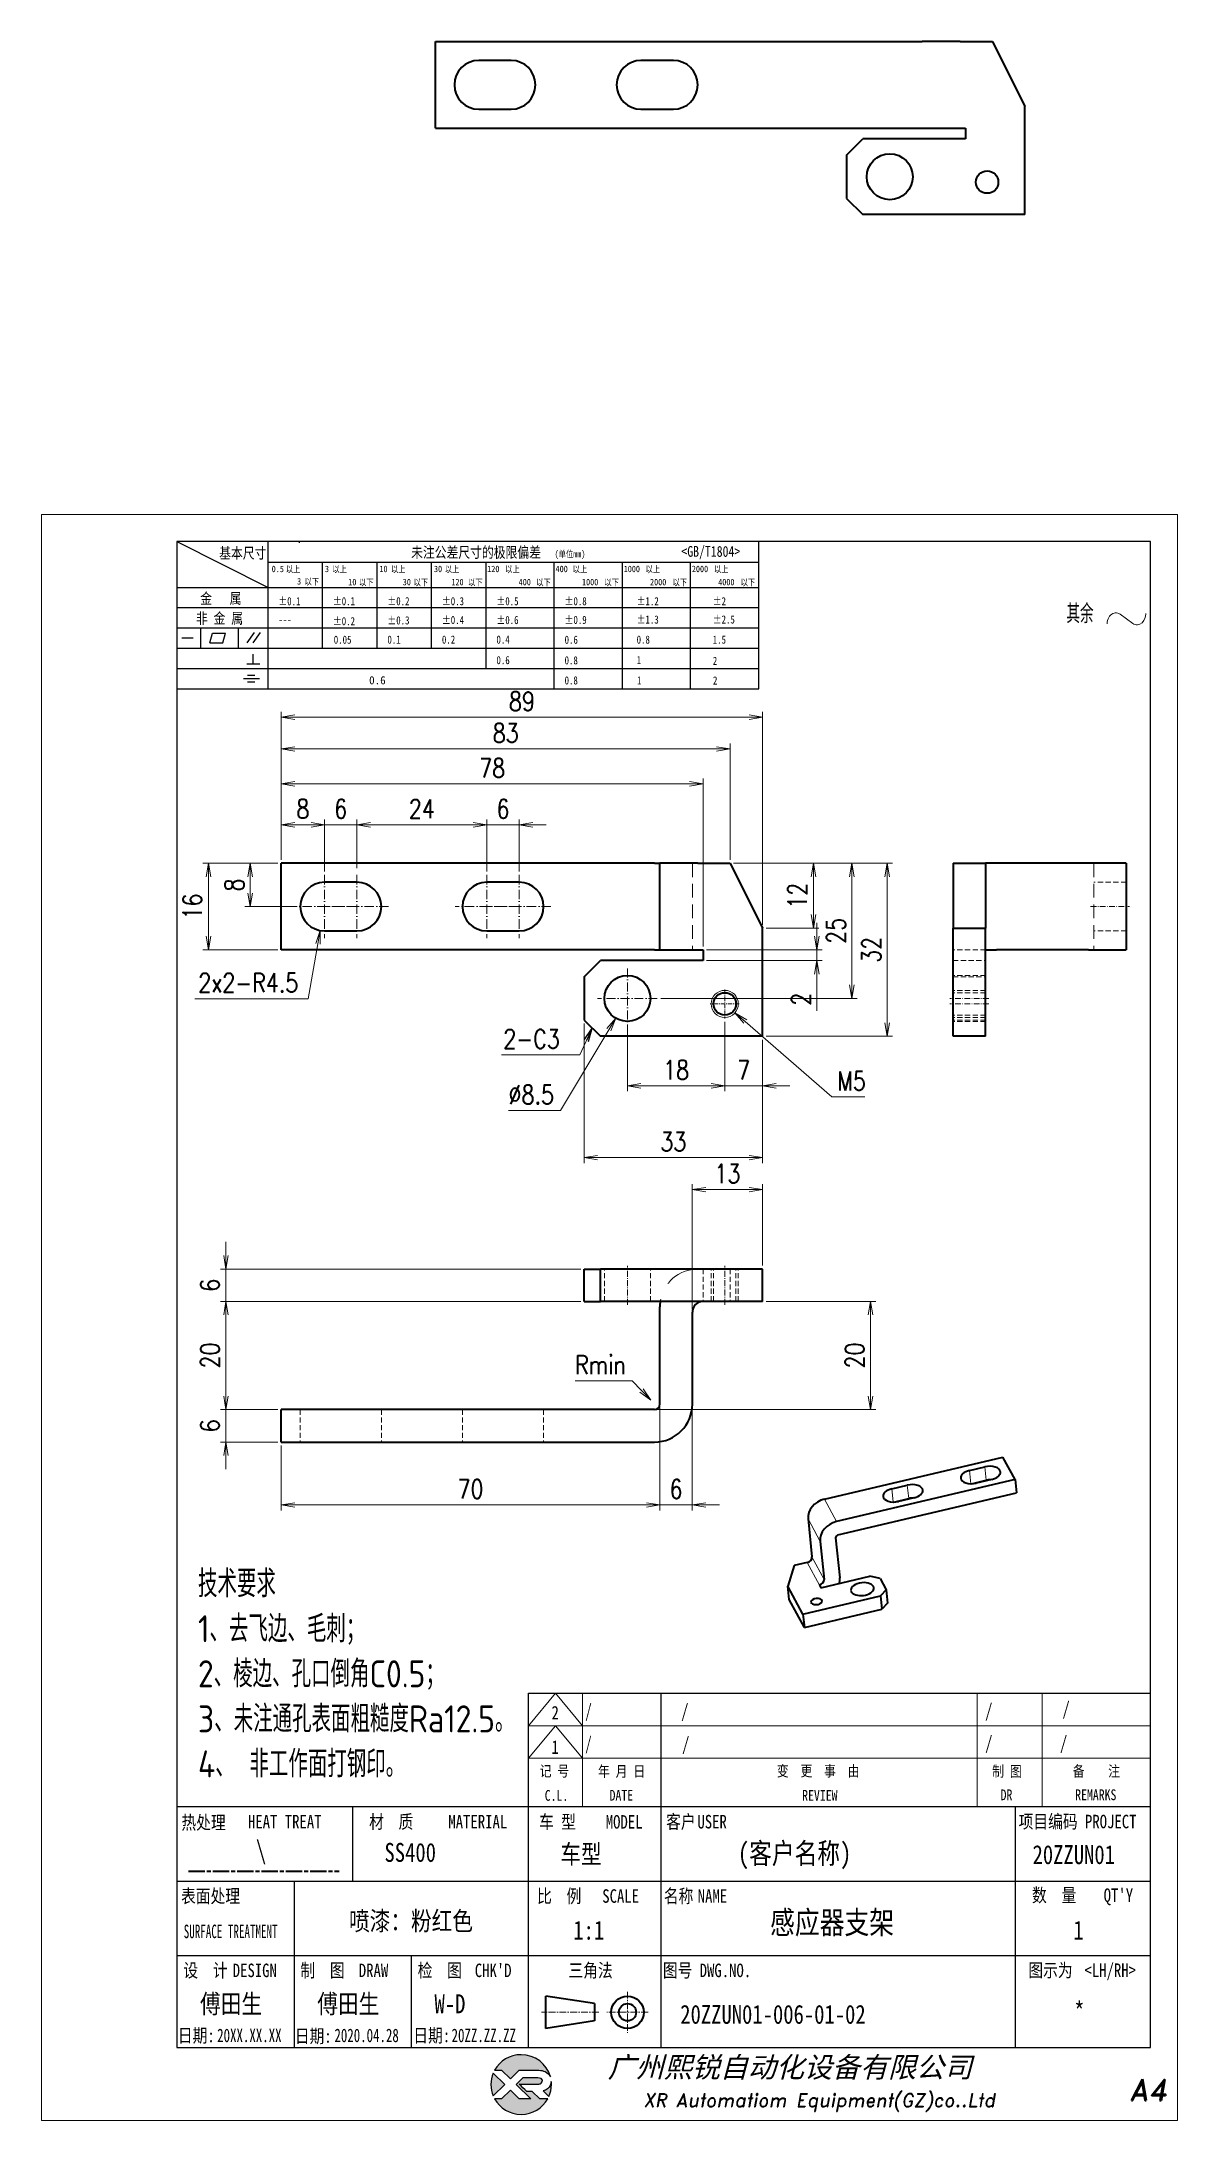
# Model space of a CAD drawing. Header units: millimetres. Extents: x 53130 to 124945, y -23470 to -1811.
# Drawn here: x 57597.5 to 57807.5, y -2526.1 to -2141.6 of the extents above; entities that cross this region are included whole.
import ezdxf
from ezdxf.enums import TextEntityAlignment as Align

# ---------------------------------------------------------------- set-up
doc = ezdxf.new("R2010")
doc.units = ezdxf.units.MM
doc.header["$LTSCALE"] = 0.5
for name, pattern in [('AM_ISO02W050x2', [3.75, 3, -0.75]), ('AM_ISO08W050x2', [9, 6, -0.75, 1.5, -0.75]), ('CENTER', [2, 1.25, -0.25, 0.25, -0.25]), ('DASHDOT', [18.5, 12, -3, 0.5, -3]), ('DASHED', [19.05, 12.7, -6.35]), ('DOT2', [0.125, 0, -0.125])]:
    doc.linetypes.add(name, pattern=pattern)
for name, color, linetype in [('DIM', 3, 'Continuous'), ('layer 1', 7, 'Continuous'), ('图\\M+19E79\\M+195B6\\M+18E9A', 7, 'Continuous'), ('图号', 7, 'Continuous'), ('图名', 7, 'Continuous'), ('数量', 7, 'Continuous'), ('材质', 7, 'Continuous'), ('表面处理', 7, 'Continuous'), ('车型', 7, 'Continuous')]:
    doc.layers.add(name, color=color, linetype=linetype)
for name, color, linetype, lineweight in [('中心线', 2, 'AM_ISO08W050x2', 18), ('图框', 7, 'Continuous', 18), ('标注线', 3, 'Continuous', 18), ('热处理', 7, 'Continuous', 20), ('粗实线', 7, 'Continuous', 35), ('粗点划线', 6, 'AM_ISO08W050x2', 35), ('虚线', 1, 'AM_ISO02W050x2', 18)]:
    doc.layers.add(name, color=color, linetype=linetype, lineweight=lineweight)
doc.layers.add('打印-禁用', color=7, linetype='Continuous', lineweight=15, plot=False)
doc.styles.add('DIM', font='romans.shx', dxfattribs={"width": 0.8, "bigfont": 'bigfont.shx'})
doc.styles.add('STYLE1', font='')
doc.styles.add('国标', font='simfang.ttf', dxfattribs={"width": 0.8})
doc.styles.add('机械长仿宋', font='gbenor.shx', dxfattribs={"height": 1, "bigfont": 'gbcbig.shx'})
doc.styles.add('标题\\M+18E9A', font='romand.shx', dxfattribs={"oblique": 10, "bigfont": 'bigfont.shx'})
doc.styles.get('STYLE1').set_extended_font_data('SimSun')
doc.dimstyles.new('XR 1-1', dxfattribs={"dimtxt": 3.5, "dimasz": 2.5, "dimexe": 1, "dimexo": 0.625, "dimgap": 1.2, "dimtad": 1, "dimtoh": 1, "dimdsep": 46, "dimtxsty": 'DIM', "dimblk": 'OPEN', "dimcen": 0, "dimclrd": 8, "dimclre": 8, "dimclrt": 2, "dimazin": 2, "dimtfac": 0.5, "dimtmove": 0, "dimatfit": 3, "dimldrblk": 'OPEN', "dimfxl": 0, "dimtolj": 2, "dimlwd": 18, "dimlwe": 18, "dimarcsym": 0})
doc.dimstyles.new('XR 1-1$0', dxfattribs={"dimtxt": 3.5, "dimasz": 2.5, "dimexe": 1, "dimexo": 0.625, "dimgap": 1.2, "dimtad": 1, "dimzin": 9, "dimdsep": 46, "dimtxsty": 'DIM', "dimblk": 'OPEN', "dimcen": 0, "dimclrd": 8, "dimclre": 8, "dimclrt": 2, "dimazin": 2, "dimtfac": 0.5, "dimtmove": 0, "dimatfit": 3, "dimldrblk": 'OPEN', "dimfxl": 0, "dimtolj": 2, "dimlwd": 18, "dimlwe": 18, "dimarcsym": 0})
doc.dimstyles.new('XR 1-1$3', dxfattribs={"dimtxt": 3.5, "dimasz": 2.5, "dimexe": 1, "dimexo": 0.625, "dimgap": 1.2, "dimtad": 1, "dimtoh": 1, "dimdsep": 46, "dimtxsty": 'DIM', "dimblk": 'OPEN', "dimcen": 0, "dimclrd": 8, "dimclre": 8, "dimclrt": 2, "dimazin": 2, "dimtfac": 0.5, "dimtofl": 0, "dimtmove": 0, "dimatfit": 3, "dimldrblk": 'OPEN', "dimfxl": 0, "dimtolj": 2, "dimlwd": 18, "dimlwe": 18, "dimarcsym": 0})
doc.dimstyles.new('XR 1-1$4', dxfattribs={"dimtxt": 3.5, "dimasz": 2.5, "dimexe": 1, "dimexo": 0.625, "dimgap": 1.2, "dimtad": 1, "dimtoh": 1, "dimdsep": 46, "dimtxsty": 'DIM', "dimblk": 'OPEN', "dimcen": 0, "dimclrd": 8, "dimclre": 8, "dimclrt": 2, "dimazin": 2, "dimtfac": 0.5, "dimtofl": 0, "dimtmove": 0, "dimatfit": 3, "dimldrblk": 'OPEN', "dimfxl": 0, "dimtolj": 2, "dimlwd": 18, "dimlwe": 18, "dimarcsym": 0})

msp = doc.modelspace()

# ---------------------------------------------------------------- texts
at = {"layer": '图\\M+19E79\\M+195B6\\M+18E9A', "color": 3, "style": '国标'}
for s, height, width, p in [('/', 2.5, 0.705904, (57697.979, -2451.635)), ('/', 2.5, 0.8, (57715.714, -2451.635)), ('/', 2.5, 0.8, (57771.919, -2451.536)), ('/', 2.5, 0.8, (57786.214, -2451.165)), ('2', 2.5, 0.8, (57691.746, -2451.951)), ('1', 2.5, 0.8, (57691.736, -2458.311)), ('/', 2.5, 0.705904, (57697.979, -2457.635)), ('/', 2.5, 0.8, (57715.886, -2457.72)), ('/', 2.5, 0.8, (57771.919, -2457.536)), ('/', 2.5, 0.8, (57785.75, -2457.525)), ('    (客户名称)', 3.85, 0.8, (57717.814, -2478.626)), ('20ZZUN01', 3.5, 0.8, (57780.686, -2478.697)), ('1:1', 3.5, 0.8, (57695.769, -2492.674)), ('傅田生', 3.5, 0.8, (57626.767, -2506.29)), ('傅田生', 3.5, 0.8, (57648.447, -2506.29)), ('W-D', 3.5, 0.8, (57670.107, -2506.29)), ('20XX.XX.XX', 2.5, 0.7, (57629.932, -2511.627)), ('2020.04.28', 2.5, 0.7, (57651.612, -2511.627)), ('20ZZ.ZZ.ZZ', 2.5, 0.7, (57673.272, -2511.627))]:
    msp.add_text(s, height=height, dxfattribs=dict(at, width=width)).set_placement(p)
at = {"layer": '图\\M+19E79\\M+195B6\\M+18E9A', "color": 3, "style": '国标', "width": 0.8}
msp.add_text('*', height=3.5, dxfattribs=at).set_placement((57789.34, -2507.691), align=Align.CENTER)
at = {"layer": '图号', "color": 3, "style": '国标', "width": 0.8}
msp.add_text('20ZZUN01-006-01-02', height=3.5, dxfattribs=at).set_placement((57715.548, -2508.234))
at = {"layer": '图名', "color": 3, "style": '国标', "width": 0.8}
msp.add_text('感应器支架', height=4.2, dxfattribs=at).set_placement((57743.621, -2491.593), align=Align.CENTER)
at = {"layer": '数量', "color": 3, "style": '国标', "width": 0.8}
msp.add_text('1', height=3.5, dxfattribs=at).set_placement((57789.187, -2492.659), align=Align.CENTER)
at = {"layer": '材质', "color": 3, "style": '国标', "width": 0.8}
msp.add_text('SS400', height=3.5, dxfattribs=at).set_placement((57665.627, -2478.287), align=Align.CENTER)
at = {"layer": '标注线', "color": 2, "insert": (57693.285, -2327.832), "char_height": 3.5, "attachment_point": 9, "style": 'DIM'}
msp.add_mtext('2-C3', dxfattribs=at)
at = {"layer": '标注线', "color": 2, "insert": (57626.382, -2462.676), "char_height": 5, "width": 114.82461, "attachment_point": 7, "style": '机械长仿宋'}
msp.add_mtext('\\A2;技术要求\\P1、去飞边、毛刺；\\P2、棱边、孔口倒角C0.5；\\P3、未注通孔表面粗糙度Ra12.5。\\P{\\A0;4、\\C3; \\C2;非工作面打钢印。}', dxfattribs=at)
at = {"layer": '热处理', "color": 3, "style": '国标', "width": 0.8}
msp.add_text('\\', height=3.5, dxfattribs=at).set_placement((57638.048, -2477.911), align=Align.CENTER)
at = {"layer": '表面处理', "color": 3, "style": '国标', "width": 0.8}
msp.add_text('喷漆：粉红色', height=3.5, dxfattribs=at).set_placement((57665.769, -2490.964), align=Align.CENTER)
at = {"layer": '车型', "color": 3, "style": '国标', "width": 0.8}
msp.add_text('  车型', height=3.5, dxfattribs=at).set_placement((57689.574, -2478.611))

# ---------------------------------------------------------------- blocks, each defined once
blk = doc.blocks.new('XR')
at = {"true_color": 0xfc8000}
h = blk.add_hatch(color=30, dxfattribs=at)
h.set_gradient(color1=(252, 128, 0), rotation=240, one_color=1, tint=1, name='INVCURVED')
edge = h.paths.add_edge_path()
edge.add_spline(control_points=[(-434.18, -5928.47), (-433.9, -5928.74), (-433.63, -5929.01), (-433.63, -5929.01), (-433.63, -5929.01), (-433.63, -5929.01), (-433.36, -5928.74), (-433.09, -5928.47)], knot_values=[0.5625, 0.5625, 0.5625, 0.5625, 0.625, 0.625, 0.625, 0.625, 0.6875, 0.6875, 0.6875, 0.6875], degree=3, periodic=0)
edge.add_spline(control_points=[(-433.09, -5928.47), (-432.82, -5928.2), (-432.54, -5927.93), (-432.54, -5927.93), (-432.54, -5927.93), (-432.54, -5927.93), (-432.04, -5927.93), (-431.53, -5927.93)], knot_values=[0.4375, 0.4375, 0.4375, 0.4375, 0.5, 0.5, 0.5, 0.5, 0.5625, 0.5625, 0.5625, 0.5625], degree=3, periodic=0)
edge.add_spline(control_points=[(-431.53, -5927.93), (-431.03, -5927.93), (-430.52, -5927.93), (-430.52, -5927.93), (-430.52, -5927.93), (-430, -5927.93), (-429.43, -5927.96), (-429.01, -5928.33)], knot_values=[0.25, 0.25, 0.25, 0.25, 0.3125, 0.3125, 0.3125, 0.3125, 0.4375, 0.4375, 0.4375, 0.4375], degree=3, periodic=0)
edge.add_spline(control_points=[(-429.01, -5928.33), (-428.88, -5928.44), (-428.78, -5928.59), (-428.71, -5928.75)], knot_values=[0.125, 0.125, 0.125, 0.125, 0.25, 0.25, 0.25, 0.25], degree=3, periodic=0)
edge.add_spline(control_points=[(-428.71, -5928.75), (-429.13, -5927.18), (-430.58, -5926.02), (-432.31, -5926.02)], knot_values=[0, 0, 0, 0, 0.125, 0.125, 0.125, 0.125], degree=3, periodic=0)
edge.add_spline(control_points=[(-432.31, -5926.02), (-433.72, -5926.02), (-434.94, -5926.79), (-435.58, -5927.93)], knot_values=[0.875, 0.875, 0.875, 0.875, 1, 1, 1, 1], degree=3, periodic=0)
edge.add_spline(control_points=[(-435.58, -5927.93), (-435.58, -5927.93), (-434.72, -5927.93), (-434.72, -5927.93), (-434.72, -5927.93), (-434.72, -5927.93), (-434.45, -5928.2), (-434.18, -5928.47)], knot_values=[0.6875, 0.6875, 0.6875, 0.6875, 0.8125, 0.8125, 0.8125, 0.8125, 0.875, 0.875, 0.875, 0.875], degree=3, periodic=0)
edge = h.paths.add_edge_path()
edge.add_spline(control_points=[(-434.79, -5929.26), (-435.04, -5929.02), (-435.34, -5928.72), (-435.54, -5928.53)], knot_values=[0.562504, 0.562504, 0.562504, 0.562504, 0.656252, 0.656252, 0.656252, 0.656252], degree=3, periodic=0)
edge.add_spline(control_points=[(-435.54, -5928.53), (-435.67, -5928.4), (-435.76, -5928.31), (-435.76, -5928.31), (-435.76, -5928.31), (-435.94, -5928.74), (-436.03, -5929.21), (-436.03, -5929.71)], knot_values=[0.25, 0.25, 0.25, 0.25, 0.312504, 0.312504, 0.312504, 0.312504, 0.562504, 0.562504, 0.562504, 0.562504], degree=3, periodic=0)
edge.add_spline(control_points=[(-436.03, -5929.71), (-436.03, -5930.2), (-435.94, -5930.67), (-435.76, -5931.1), (-435.76, -5931.1), (-435.4, -5930.75), (-435.05, -5930.4)], knot_values=[0.874998, 0.874998, 0.874998, 0.874998, 1.124998, 1.124998, 1.124998, 1.25, 1.25, 1.25, 1.25], degree=3, periodic=0)
edge.add_spline(control_points=[(-435.05, -5930.4), (-434.7, -5930.05), (-434.34, -5929.71), (-434.34, -5929.71), (-434.34, -5929.71), (-434.34, -5929.71), (-434.34, -5929.71), (-434.34, -5929.71)], knot_values=[0.749878, 0.749878, 0.749878, 0.749878, 0.874875, 0.874875, 0.874875, 0.874875, 0.874998, 0.874998, 0.874998, 0.874998], degree=3, periodic=0)
edge.add_spline(control_points=[(-434.34, -5929.71), (-434.34, -5929.71), (-434.34, -5929.71), (-434.34, -5929.71)], knot_values=[0.749634, 0.749634, 0.749634, 0.749634, 0.749817, 0.749817, 0.749817, 0.749817], degree=3, periodic=0)
edge.add_spline(control_points=[(-434.35, -5929.7), (-434.35, -5929.7), (-434.35, -5929.7), (-434.35, -5929.7)], knot_values=[0.738281, 0.738281, 0.738281, 0.738281, 0.742188, 0.742188, 0.742188, 0.742188], degree=3, periodic=0)
edge.add_spline(control_points=[(-434.35, -5929.7), (-434.36, -5929.69), (-434.37, -5929.68), (-434.38, -5929.67)], knot_values=[0.726563, 0.726563, 0.726563, 0.726563, 0.738281, 0.738281, 0.738281, 0.738281], degree=3, periodic=0)
edge.add_spline(control_points=[(-434.38, -5929.67), (-434.38, -5929.66), (-434.39, -5929.65), (-434.4, -5929.65)], knot_values=[0.718751, 0.718751, 0.718751, 0.718751, 0.726563, 0.726563, 0.726563, 0.726563], degree=3, periodic=0)
edge.add_spline(control_points=[(-434.4, -5929.65), (-434.42, -5929.63), (-434.45, -5929.6), (-434.47, -5929.58)], knot_values=[0.703126, 0.703126, 0.703126, 0.703126, 0.718751, 0.718751, 0.718751, 0.718751], degree=3, periodic=0)
edge.add_spline(control_points=[(-434.47, -5929.58), (-434.5, -5929.55), (-434.53, -5929.52), (-434.56, -5929.49)], knot_values=[0.687501, 0.687501, 0.687501, 0.687501, 0.703126, 0.703126, 0.703126, 0.703126], degree=3, periodic=0)
edge.add_spline(control_points=[(-434.56, -5929.49), (-434.63, -5929.42), (-434.71, -5929.35), (-434.79, -5929.26)], knot_values=[0.656252, 0.656252, 0.656252, 0.656252, 0.687501, 0.687501, 0.687501, 0.687501], degree=3, periodic=0)
at = {"true_color": 0x0348ff}
h = blk.add_hatch(color=160, dxfattribs=at)
h.set_gradient(color1=(3, 72, 255), color2=(0, 41, 153), one_color=1, tint=0.3, name='HEMISPHERICAL')
edge = h.paths.add_edge_path()
edge.add_spline(control_points=[(-432.54, -5929.67), (-432.26, -5929.95), (-431.94, -5930.23), (-431.66, -5930.51), (-431.66, -5930.51), (-431.66, -5930.51), (-431.66, -5930.51), (-431.66, -5930.51)], knot_values=[0.736842, 0.736842, 0.736842, 0.736842, 0.789474, 0.789474, 0.789474, 0.789474, 0.802633, 0.802633, 0.802633, 0.802633], degree=3, periodic=0)
edge.add_spline(control_points=[(-431.66, -5930.51), (-431.65, -5930.51), (-431.65, -5930.52), (-431.65, -5930.52)], knot_values=[0.802633, 0.802633, 0.802633, 0.802633, 0.815791, 0.815791, 0.815791, 0.815791], degree=3, periodic=0)
edge.add_spline(control_points=[(-431.65, -5930.52), (-431.64, -5930.53), (-431.64, -5930.53), (-431.64, -5930.53)], knot_values=[0.815791, 0.815791, 0.815791, 0.815791, 0.82237, 0.82237, 0.82237, 0.82237], degree=3, periodic=0)
edge.add_spline(control_points=[(-431.64, -5930.53), (-431.64, -5930.53), (-431.64, -5930.53), (-431.63, -5930.54)], knot_values=[0.82237, 0.82237, 0.82237, 0.82237, 0.828949, 0.828949, 0.828949, 0.828949], degree=3, periodic=0)
edge.add_spline(control_points=[(-431.63, -5930.54), (-431.63, -5930.54), (-431.63, -5930.54), (-431.63, -5930.54), (-431.63, -5930.54), (-431.63, -5930.54), (-431.59, -5930.54), (-431.52, -5930.54)], knot_values=[0.841901, 0.841901, 0.841901, 0.841901, 0.842105, 0.842105, 0.842105, 0.842105, 0.855264, 0.855264, 0.855264, 0.855264], degree=3, periodic=0)
edge.add_spline(control_points=[(-431.52, -5930.54), (-431.46, -5930.54), (-431.38, -5930.54), (-431.3, -5930.54)], knot_values=[0.855264, 0.855264, 0.855264, 0.855264, 0.868422, 0.868422, 0.868422, 0.868422], degree=3, periodic=0)
edge.add_spline(control_points=[(-431.3, -5930.54), (-431.26, -5930.54), (-431.22, -5930.54), (-431.18, -5930.54)], knot_values=[0.868422, 0.868422, 0.868422, 0.868422, 0.875, 0.875, 0.875, 0.875], degree=3, periodic=0)
edge.add_spline(control_points=[(-431.18, -5930.54), (-431.14, -5930.54), (-431.1, -5930.54), (-431.07, -5930.54)], knot_values=[0.875, 0.875, 0.875, 0.875, 0.881579, 0.881579, 0.881579, 0.881579], degree=3, periodic=0)
edge.add_spline(control_points=[(-431.07, -5930.54), (-431.05, -5930.54), (-431.04, -5930.54), (-431.03, -5930.54)], knot_values=[0.881579, 0.881579, 0.881579, 0.881579, 0.884869, 0.884869, 0.884869, 0.884869], degree=3, periodic=0)
edge.add_spline(control_points=[(-431.03, -5930.54), (-431.02, -5930.54), (-431, -5930.54), (-431, -5930.54)], knot_values=[0.884869, 0.884869, 0.884869, 0.884869, 0.888158, 0.888158, 0.888158, 0.888158], degree=3, periodic=0)
edge.add_spline(control_points=[(-431, -5930.54), (-430.99, -5930.54), (-430.99, -5930.54), (-430.98, -5930.54)], knot_values=[0.888158, 0.888158, 0.888158, 0.888158, 0.889803, 0.889803, 0.889803, 0.889803], degree=3, periodic=0)
edge.add_spline(control_points=[(-430.98, -5930.54), (-430.98, -5930.54), (-430.98, -5930.54), (-430.97, -5930.54)], knot_values=[0.889803, 0.889803, 0.889803, 0.889803, 0.891447, 0.891447, 0.891447, 0.891447], degree=3, periodic=0)
edge.add_spline(control_points=[(-430.97, -5930.54), (-430.97, -5930.54), (-430.97, -5930.54), (-430.97, -5930.54)], knot_values=[0.891447, 0.891447, 0.891447, 0.891447, 0.89227, 0.89227, 0.89227, 0.89227], degree=3, periodic=0)
edge.add_spline(control_points=[(-430.97, -5930.54), (-430.97, -5930.54), (-430.97, -5930.54), (-430.97, -5930.54)], knot_values=[0.89227, 0.89227, 0.89227, 0.89227, 0.893092, 0.893092, 0.893092, 0.893092], degree=3, periodic=0)
edge.add_spline(control_points=[(-430.97, -5930.54), (-430.97, -5930.54), (-430.97, -5930.54), (-430.97, -5930.54)], knot_values=[0.893092, 0.893092, 0.893092, 0.893092, 0.893503, 0.893503, 0.893503, 0.893503], degree=3, periodic=0)
edge.add_spline(control_points=[(-430.97, -5930.54), (-430.97, -5930.54), (-430.97, -5930.54), (-430.97, -5930.54)], knot_values=[0.893503, 0.893503, 0.893503, 0.893503, 0.893914, 0.893914, 0.893914, 0.893914], degree=3, periodic=0)
edge.add_spline(control_points=[(-430.97, -5930.54), (-430.97, -5930.54), (-430.97, -5930.54), (-430.97, -5930.54)], knot_values=[0.893914, 0.893914, 0.893914, 0.893914, 0.89412, 0.89412, 0.89412, 0.89412], degree=3, periodic=0)
edge.add_spline(control_points=[(-430.97, -5930.54), (-430.97, -5930.54), (-430.97, -5930.54), (-430.97, -5930.54)], knot_values=[0.89412, 0.89412, 0.89412, 0.89412, 0.894326, 0.894326, 0.894326, 0.894326], degree=3, periodic=0)
edge.add_spline(control_points=[(-430.97, -5930.54), (-430.97, -5930.54), (-430.97, -5930.54), (-430.97, -5930.54)], knot_values=[0.894428, 0.894428, 0.894428, 0.894428, 0.894531, 0.894531, 0.894531, 0.894531], degree=3, periodic=0)
edge.add_spline(control_points=[(-430.97, -5930.54), (-430.97, -5930.54), (-430.97, -5930.54), (-430.97, -5930.54)], knot_values=[0.894531, 0.894531, 0.894531, 0.894531, 0.894583, 0.894583, 0.894583, 0.894583], degree=3, periodic=0)
edge.add_spline(control_points=[(-430.97, -5930.54), (-430.97, -5930.54), (-430.97, -5930.54), (-430.97, -5930.54), (-430.97, -5930.54), (-430.97, -5930.54), (-430.73, -5930.78), (-430.49, -5931.01)], knot_values=[0.894685, 0.894685, 0.894685, 0.894685, 0.894737, 0.894737, 0.894737, 0.894737, 0.921052, 0.921052, 0.921052, 0.921052], degree=3, periodic=0)
edge.add_spline(control_points=[(-430.49, -5931.01), (-430.26, -5931.24), (-430.02, -5931.48), (-430.02, -5931.48)], knot_values=[0.921052, 0.921052, 0.921052, 0.921052, 0.947368, 0.947368, 0.947368, 0.947368], degree=3, periodic=0)
edge.add_spline(control_points=[(-430.02, -5931.48), (-430.02, -5931.48), (-430.02, -5931.48), (-430.02, -5931.48)], knot_values=[0.947522, 0.947522, 0.947522, 0.947522, 0.947573, 0.947573, 0.947573, 0.947573], degree=3, periodic=0)
edge.add_spline(control_points=[(-430.02, -5931.48), (-430.02, -5931.48), (-430.02, -5931.48), (-430.02, -5931.48)], knot_values=[0.947573, 0.947573, 0.947573, 0.947573, 0.947676, 0.947676, 0.947676, 0.947676], degree=3, periodic=0)
edge.add_spline(control_points=[(-430.02, -5931.48), (-430.02, -5931.48), (-430.02, -5931.48), (-430.02, -5931.48)], knot_values=[0.947676, 0.947676, 0.947676, 0.947676, 0.947779, 0.947779, 0.947779, 0.947779], degree=3, periodic=0)
edge.add_spline(control_points=[(-430.02, -5931.48), (-430.02, -5931.48), (-430.02, -5931.48), (-430.02, -5931.48)], knot_values=[0.947779, 0.947779, 0.947779, 0.947779, 0.947984, 0.947984, 0.947984, 0.947984], degree=3, periodic=0)
edge.add_spline(control_points=[(-430.02, -5931.48), (-430.02, -5931.48), (-430.02, -5931.48), (-430.02, -5931.48)], knot_values=[0.947984, 0.947984, 0.947984, 0.947984, 0.94819, 0.94819, 0.94819, 0.94819], degree=3, periodic=0)
edge.add_spline(control_points=[(-430.02, -5931.48), (-430.02, -5931.48), (-430.02, -5931.48), (-430.02, -5931.48)], knot_values=[0.94819, 0.94819, 0.94819, 0.94819, 0.948601, 0.948601, 0.948601, 0.948601], degree=3, periodic=0)
edge.add_spline(control_points=[(-430.02, -5931.48), (-430.02, -5931.48), (-430.02, -5931.48), (-430.02, -5931.48)], knot_values=[0.948601, 0.948601, 0.948601, 0.948601, 0.949012, 0.949012, 0.949012, 0.949012], degree=3, periodic=0)
edge.add_spline(control_points=[(-430.02, -5931.48), (-430.02, -5931.48), (-430.01, -5931.48), (-430.01, -5931.48)], knot_values=[0.949012, 0.949012, 0.949012, 0.949012, 0.949834, 0.949834, 0.949834, 0.949834], degree=3, periodic=0)
edge.add_spline(control_points=[(-430.01, -5931.48), (-430.01, -5931.48), (-430.01, -5931.48), (-430.01, -5931.48)], knot_values=[0.949834, 0.949834, 0.949834, 0.949834, 0.950657, 0.950657, 0.950657, 0.950657], degree=3, periodic=0)
edge.add_spline(control_points=[(-430.01, -5931.48), (-430.01, -5931.48), (-430, -5931.48), (-430, -5931.48)], knot_values=[0.950657, 0.950657, 0.950657, 0.950657, 0.952301, 0.952301, 0.952301, 0.952301], degree=3, periodic=0)
edge.add_spline(control_points=[(-430, -5931.48), (-429.99, -5931.48), (-429.98, -5931.48), (-429.98, -5931.48)], knot_values=[0.952301, 0.952301, 0.952301, 0.952301, 0.953946, 0.953946, 0.953946, 0.953946], degree=3, periodic=0)
edge.add_spline(control_points=[(-429.98, -5931.48), (-429.96, -5931.48), (-429.95, -5931.48), (-429.93, -5931.48)], knot_values=[0.953946, 0.953946, 0.953946, 0.953946, 0.957236, 0.957236, 0.957236, 0.957236], degree=3, periodic=0)
edge.add_spline(control_points=[(-429.93, -5931.48), (-429.91, -5931.48), (-429.89, -5931.48), (-429.87, -5931.48)], knot_values=[0.957236, 0.957236, 0.957236, 0.957236, 0.960525, 0.960525, 0.960525, 0.960525], degree=3, periodic=0)
edge.add_spline(control_points=[(-429.87, -5931.48), (-429.82, -5931.48), (-429.77, -5931.48), (-429.71, -5931.48)], knot_values=[0.960525, 0.960525, 0.960525, 0.960525, 0.967104, 0.967104, 0.967104, 0.967104], degree=3, periodic=0)
edge.add_spline(control_points=[(-429.71, -5931.48), (-429.65, -5931.48), (-429.59, -5931.48), (-429.53, -5931.48)], knot_values=[0.967104, 0.967104, 0.967104, 0.967104, 0.973683, 0.973683, 0.973683, 0.973683], degree=3, periodic=0)
edge.add_spline(control_points=[(-429.53, -5931.48), (-429.41, -5931.48), (-429.29, -5931.48), (-429.19, -5931.48)], knot_values=[0.973683, 0.973683, 0.973683, 0.973683, 0.98684, 0.98684, 0.98684, 0.98684], degree=3, periodic=0)
edge.add_spline(control_points=[(-429.19, -5931.48), (-429.1, -5931.48), (-429.04, -5931.48), (-429.04, -5931.48), (-429.67, -5932.62), (-430.9, -5933.39), (-432.31, -5933.39)], knot_values=[0.98684, 0.98684, 0.98684, 0.98684, 1, 1, 1, 1.052632, 1.052632, 1.052632, 1.052632], degree=3, periodic=0)
edge.add_spline(control_points=[(-432.31, -5933.39), (-433.72, -5933.39), (-434.94, -5932.62), (-435.58, -5931.48), (-435.58, -5931.48), (-435.58, -5931.48), (-435.36, -5931.48), (-435.15, -5931.48)], knot_values=[0.052632, 0.052632, 0.052632, 0.052632, 0.105263, 0.105263, 0.105263, 0.105263, 0.131579, 0.131579, 0.131579, 0.131579], degree=3, periodic=0)
edge.add_spline(control_points=[(-435.15, -5931.48), (-434.93, -5931.48), (-434.72, -5931.48), (-434.72, -5931.48), (-434.72, -5931.48), (-434.72, -5931.48), (-434.45, -5931.21), (-434.18, -5930.94)], knot_values=[0.131579, 0.131579, 0.131579, 0.131579, 0.157895, 0.157895, 0.157895, 0.157895, 0.184211, 0.184211, 0.184211, 0.184211], degree=3, periodic=0)
edge.add_spline(control_points=[(-434.18, -5930.94), (-433.9, -5930.67), (-433.63, -5930.4), (-433.63, -5930.4), (-433.63, -5930.4), (-433.63, -5930.4), (-433.36, -5930.67), (-433.09, -5930.94)], knot_values=[0.184211, 0.184211, 0.184211, 0.184211, 0.210526, 0.210526, 0.210526, 0.210526, 0.236842, 0.236842, 0.236842, 0.236842], degree=3, periodic=0)
edge.add_spline(control_points=[(-433.09, -5930.94), (-432.82, -5931.21), (-432.54, -5931.48), (-432.54, -5931.48), (-432.54, -5931.48), (-432.54, -5931.48), (-432.19, -5931.48), (-431.83, -5931.48)], knot_values=[0.236842, 0.236842, 0.236842, 0.236842, 0.263158, 0.263158, 0.263158, 0.263158, 0.289474, 0.289474, 0.289474, 0.289474], degree=3, periodic=0)
edge.add_spline(control_points=[(-431.83, -5931.48), (-431.48, -5931.48), (-431.12, -5931.48), (-431.12, -5931.48), (-431.12, -5931.48), (-431.12, -5931.48), (-431.57, -5931.03), (-432.02, -5930.59)], knot_values=[0.289474, 0.289474, 0.289474, 0.289474, 0.315789, 0.315789, 0.315789, 0.315789, 0.342105, 0.342105, 0.342105, 0.342105], degree=3, periodic=0)
edge.add_spline(control_points=[(-432.02, -5930.59), (-432.47, -5930.15), (-432.92, -5929.71), (-432.92, -5929.71), (-432.92, -5929.71), (-432.92, -5929.71), (-432.71, -5929.5), (-432.5, -5929.29)], knot_values=[0.342105, 0.342105, 0.342105, 0.342105, 0.368421, 0.368421, 0.368421, 0.368421, 0.394737, 0.394737, 0.394737, 0.394737], degree=3, periodic=0)
edge.add_spline(control_points=[(-432.5, -5929.29), (-432.3, -5929.09), (-432.09, -5928.88), (-432.09, -5928.88)], knot_values=[0.394737, 0.394737, 0.394737, 0.394737, 0.421053, 0.421053, 0.421053, 0.421053], degree=3, periodic=0)
edge.add_spline(control_points=[(-432.09, -5928.88), (-432.09, -5928.88), (-432.06, -5928.86), (-432.06, -5928.86)], knot_values=[0.421053, 0.421053, 0.421053, 0.421053, 0.473684, 0.473684, 0.473684, 0.473684], degree=3, periodic=0)
edge.add_spline(control_points=[(-432.06, -5928.86), (-432.06, -5928.86), (-432.06, -5928.86), (-432.06, -5928.86), (-432.06, -5928.86), (-432.06, -5928.86), (-430.4, -5928.86), (-430.26, -5928.86)], knot_values=[0.473684, 0.473684, 0.473684, 0.473684, 0.473684, 0.473684, 0.473684, 0.473684, 0.526316, 0.526316, 0.526316, 0.526316], degree=3, periodic=0)
edge.add_spline(control_points=[(-430.26, -5928.86), (-429.54, -5928.86), (-429.62, -5929.4), (-429.83, -5929.55)], knot_values=[0.526316, 0.526316, 0.526316, 0.526316, 0.578947, 0.578947, 0.578947, 0.578947], degree=3, periodic=0)
edge.add_spline(control_points=[(-429.83, -5929.55), (-429.94, -5929.62), (-430.08, -5929.65), (-430.26, -5929.65), (-430.26, -5929.65), (-430.26, -5929.65), (-430.48, -5929.65), (-430.71, -5929.66)], knot_values=[0.578947, 0.578947, 0.578947, 0.578947, 0.631579, 0.631579, 0.631579, 0.631579, 0.657895, 0.657895, 0.657895, 0.657895], degree=3, periodic=0)
edge.add_spline(control_points=[(-430.71, -5929.66), (-430.93, -5929.66), (-431.15, -5929.67), (-431.15, -5929.67), (-431.15, -5929.67), (-431.15, -5929.67), (-432.54, -5929.67), (-432.54, -5929.67)], knot_values=[0.657895, 0.657895, 0.657895, 0.657895, 0.684211, 0.684211, 0.684211, 0.684211, 0.736842, 0.736842, 0.736842, 0.736842], degree=3, periodic=0)
edge = h.paths.add_edge_path()
edge.add_spline(control_points=[(-428.6, -5929.32), (-428.61, -5929.67), (-428.76, -5930), (-429.06, -5930.22)], knot_values=[0.8, 0.8, 0.8, 0.8, 1, 1, 1, 1], degree=3, periodic=0)
edge.add_spline(control_points=[(-429.06, -5930.22), (-429.22, -5930.34), (-429.41, -5930.43), (-429.61, -5930.48)], knot_values=[0.6, 0.6, 0.6, 0.6, 0.8, 0.8, 0.8, 0.8], degree=3, periodic=0)
edge.add_spline(control_points=[(-429.61, -5930.48), (-429.61, -5930.48), (-428.9, -5931.19), (-428.9, -5931.19), (-428.9, -5931.19), (-428.69, -5930.73), (-428.58, -5930.23), (-428.58, -5929.71)], knot_values=[0.2, 0.2, 0.2, 0.2, 0.4, 0.4, 0.4, 0.4, 0.6, 0.6, 0.6, 0.6], degree=3, periodic=0)
edge.add_spline(control_points=[(-428.58, -5929.71), (-428.58, -5929.58), (-428.59, -5929.45), (-428.6, -5929.32)], knot_values=[0, 0, 0, 0, 0.2, 0.2, 0.2, 0.2], degree=3, periodic=0)
at = {"layer": 'layer 1', "color": 30}
for points, knots in [([(-432.31, -5926.02), (-430.58, -5926.02), (-429.13, -5927.18), (-428.71, -5928.75), (-428.71, -5928.75), (-428.78, -5928.59), (-428.88, -5928.44), (-429.01, -5928.33), (-429.01, -5928.33), (-429.43, -5927.96), (-430, -5927.93), (-430.52, -5927.93), (-430.52, -5927.93), (-430.52, -5927.93), (-432.54, -5927.93), (-432.54, -5927.93), (-432.54, -5927.93), (-432.54, -5927.93), (-433.63, -5929.01), (-433.63, -5929.01), (-433.63, -5929.01), (-433.63, -5929.01), (-434.72, -5927.93), (-434.72, -5927.93), (-434.72, -5927.93), (-434.72, -5927.93), (-435.58, -5927.93), (-435.58, -5927.93), (-435.58, -5927.93), (-434.94, -5926.79), (-433.72, -5926.02), (-432.31, -5926.02)], [0, 0, 0, 0, 0.125, 0.125, 0.125, 0.125, 0.25, 0.25, 0.25, 0.25, 0.375, 0.375, 0.375, 0.375, 0.5, 0.5, 0.5, 0.5, 0.625, 0.625, 0.625, 0.625, 0.75, 0.75, 0.75, 0.75, 0.875, 0.875, 0.875, 0.875, 1, 1, 1, 1]), ([(-435.76, -5931.1), (-435.94, -5930.67), (-436.03, -5930.2), (-436.03, -5929.71), (-436.03, -5929.71), (-436.03, -5929.21), (-435.94, -5928.74), (-435.76, -5928.31), (-435.76, -5928.31), (-435.76, -5928.31), (-434.34, -5929.71), (-434.34, -5929.71), (-434.34, -5929.71), (-434.34, -5929.71), (-435.76, -5931.1), (-435.76, -5931.1)], [0, 0, 0, 0, 0.25, 0.25, 0.25, 0.25, 0.5, 0.5, 0.5, 0.5, 0.75, 0.75, 0.75, 0.75, 1, 1, 1, 1])]:
    blk.add_open_spline(points, degree=3, knots=knots, dxfattribs=at)
at = {"layer": 'layer 1', "color": 154}
for points, knots in [([(-429.04, -5931.48), (-429.67, -5932.62), (-430.9, -5933.39), (-432.31, -5933.39), (-432.31, -5933.39), (-433.72, -5933.39), (-434.94, -5932.62), (-435.58, -5931.48), (-435.58, -5931.48), (-435.58, -5931.48), (-434.72, -5931.48), (-434.72, -5931.48), (-434.72, -5931.48), (-434.72, -5931.48), (-433.63, -5930.4), (-433.63, -5930.4), (-433.63, -5930.4), (-433.63, -5930.4), (-432.54, -5931.48), (-432.54, -5931.48), (-432.54, -5931.48), (-432.54, -5931.48), (-431.12, -5931.48), (-431.12, -5931.48), (-431.12, -5931.48), (-431.12, -5931.48), (-432.92, -5929.71), (-432.92, -5929.71), (-432.92, -5929.71), (-432.92, -5929.71), (-432.09, -5928.88), (-432.09, -5928.88), (-432.09, -5928.88), (-432.09, -5928.88), (-432.06, -5928.86), (-432.06, -5928.86), (-432.06, -5928.86), (-432.06, -5928.86), (-430.4, -5928.86), (-430.26, -5928.86), (-430.26, -5928.86), (-429.54, -5928.86), (-429.62, -5929.4), (-429.83, -5929.55), (-429.83, -5929.55), (-429.94, -5929.62), (-430.08, -5929.65), (-430.26, -5929.65), (-430.26, -5929.65), (-430.26, -5929.65), (-431.15, -5929.67), (-431.15, -5929.67), (-431.15, -5929.67), (-431.15, -5929.67), (-432.54, -5929.67), (-432.54, -5929.67), (-432.54, -5929.67), (-432.26, -5929.95), (-431.94, -5930.23), (-431.66, -5930.51), (-431.66, -5930.51), (-431.66, -5930.51), (-431.63, -5930.54), (-431.63, -5930.54), (-431.63, -5930.54), (-431.63, -5930.54), (-430.97, -5930.54), (-430.97, -5930.54), (-430.97, -5930.54), (-430.97, -5930.54), (-430.02, -5931.48), (-430.02, -5931.48), (-430.02, -5931.48), (-430.02, -5931.48), (-429.04, -5931.48), (-429.04, -5931.48)], [0, 0, 0, 0, 0.052632, 0.052632, 0.052632, 0.052632, 0.105263, 0.105263, 0.105263, 0.105263, 0.157895, 0.157895, 0.157895, 0.157895, 0.210526, 0.210526, 0.210526, 0.210526, 0.263158, 0.263158, 0.263158, 0.263158, 0.315789, 0.315789, 0.315789, 0.315789, 0.368421, 0.368421, 0.368421, 0.368421, 0.421053, 0.421053, 0.421053, 0.421053, 0.473684, 0.473684, 0.473684, 0.473684, 0.526316, 0.526316, 0.526316, 0.526316, 0.578947, 0.578947, 0.578947, 0.578947, 0.631579, 0.631579, 0.631579, 0.631579, 0.684211, 0.684211, 0.684211, 0.684211, 0.736842, 0.736842, 0.736842, 0.736842, 0.789474, 0.789474, 0.789474, 0.789474, 0.842105, 0.842105, 0.842105, 0.842105, 0.894737, 0.894737, 0.894737, 0.894737, 0.947368, 0.947368, 0.947368, 0.947368, 1, 1, 1, 1]), ([(-428.6, -5929.32), (-428.59, -5929.45), (-428.58, -5929.58), (-428.58, -5929.71), (-428.58, -5929.71), (-428.58, -5930.23), (-428.69, -5930.73), (-428.9, -5931.19), (-428.9, -5931.19), (-428.9, -5931.19), (-429.61, -5930.48), (-429.61, -5930.48), (-429.61, -5930.48), (-429.41, -5930.43), (-429.22, -5930.34), (-429.06, -5930.22), (-429.06, -5930.22), (-428.76, -5930), (-428.61, -5929.67), (-428.6, -5929.32)], [0, 0, 0, 0, 0.2, 0.2, 0.2, 0.2, 0.4, 0.4, 0.4, 0.4, 0.6, 0.6, 0.6, 0.6, 0.8, 0.8, 0.8, 0.8, 1, 1, 1, 1])]:
    blk.add_open_spline(points, degree=3, knots=knots, dxfattribs=at)
blk = doc.blocks.new('GZDEH零件A4图框V01版')
at = {"layer": '中心线', "color": 1, "linetype": 'CENTER', "lineweight": 5, "ltscale": 2}
for p, q in [((108.33, 23.8), (108.33, 16.2)), ((103, 20), (92.4, 20)), ((112.13, 20), (104.53, 20))]:
    blk.add_line(p, q, dxfattribs=at)
at = {"layer": '图\\M+19E79\\M+195B6\\M+18E9A', "linetype": 'Continuous'}
for p, q in [((25, 292), (25, 13.5)), ((205, 292), (25, 292)), ((205, 13.5), (205, 292)), ((205, 13.5), (205, 97)), ((90, 79), (205, 79)), ((90, 13.5), (90, 79)), ((25, 13.5), (205, 13.5))]:
    blk.add_line(p, q, dxfattribs=at)
at = {"layer": '图\\M+19E79\\M+195B6\\M+18E9A', "color": 9}
for p, q in [((25, 292), (41.88, 283.54)), ((41.88, 264.79), (41.88, 292)), ((47.66, 291.75), (47.66, 292)), ((132.6, 264.79), (132.6, 292)), ((41.88, 288.22), (132.6, 288.22)), ((51.96, 272.29), (51.96, 288.22)), ((62.04, 272.29), (62.04, 288.22)), ((72.12, 272.29), (72.12, 288.22)), ((82.2, 268.54), (82.2, 288.22)), ((94.8, 264.79), (94.8, 288.22)), ((107.4, 264.79), (107.4, 288.22)), ((120, 264.79), (120, 288.22)), ((25, 283.54), (132.6, 283.54)), ((25, 279.79), (132.6, 279.79)), ((25, 276.04), (132.6, 276.04)), ((25.94, 274.19), (28, 274.19)), ((29.43, 272.34), (29.43, 276.04)), ((31.1, 273.3), (31.58, 275.09)), ((31.1, 273.3), (33.51, 273.3)), ((31.58, 275.09), (33.99, 275.09)), ((33.51, 273.3), (33.99, 275.09)), ((36.42, 272.34), (36.42, 276.04)), ((38.03, 273.3), (39.36, 275.16)), ((39.11, 273.3), (40.45, 275.16)), ((25, 272.29), (132.6, 272.29)), ((37.93, 269.41), (40.32, 269.41)), ((39.09, 269.41), (39.09, 271.18)), ((25, 268.54), (132.6, 268.54)), ((37.3, 266.69), (40.28, 266.69)), ((38.08, 267.29), (39.43, 267.29)), ((38.08, 266.09), (39.44, 266.09)), ((25, 264.79), (132.6, 264.79)), ((114.5, 79), (114.5, 13.5)), ((205, 58), (25, 58)), ((57.5, 58), (57.5, 44.11)), ((114.5, 58), (114.5, 13.5)), ((180, 58), (180, 13.5)), ((25, 44.25), (205, 44.25)), ((46.68, 44.25), (46.68, 30.5)), ((25, 30.5), (205, 30.5)), ((46.68, 30.5), (46.68, 13.5)), ((46.68, 30.5), (46.68, 13.5)), ((68.34, 30.5), (68.34, 13.5)), ((68.34, 30.5), (68.34, 13.5))]:
    blk.add_line(p, q, dxfattribs=at)
at = {"layer": '图框', "color": 9}
for p, q in [((90, 73), (95, 79)), ((95, 79), (100, 73)), ((100, 58), (100, 79)), ((173, 58), (173, 79)), ((185, 79), (185, 58)), ((90, 73), (205, 73)), ((90, 67), (95, 73)), ((95, 73), (100, 67)), ((90, 67), (205, 67))]:
    blk.add_line(p, q, dxfattribs=at)
at = {"layer": '图框', "color": 2, "linetype": 'ByBlock', "lineweight": 35}
for p, q in [((102.2, 21.6), (93.2, 23)), ((93.2, 17), (93.2, 23)), ((102.2, 21.6), (102.2, 18.4)), ((102.2, 18.4), (93.2, 17))]:
    blk.add_line(p, q, dxfattribs=at)
for radius in [3, 1.6]:
    blk.add_circle((108.33, 20), radius, dxfattribs=at)
at = {"layer": '打印-禁用', "linetype": 'Continuous'}
for p, q in [((0, 297), (0, 0)), ((210, 297), (0, 297)), ((210, 297), (210, 0)), ((0, 0), (210, 0))]:
    blk.add_line(p, q, dxfattribs=at)
at = {"layer": 'DIM', "xscale": 1.5, "yscale": 1.5, "zscale": 1.5}
blk.add_blockref('XR', (737.13, 8901.19), dxfattribs=at)
at = {"layer": '图\\M+19E79\\M+195B6\\M+18E9A', "color": 9, "style": '国标'}
for s, height, width, p in [('基本尺寸', 2, 0.8, (32.84, 288.88)), ('未注公差尺寸的极限偏差', 2, 0.8, (68.32, 289.02)), ('<GB/T1804>', 2, 0.8, (118.29, 289.19)), ('30', 1.2, 0.8, (72.55, 286.35)), ('金   属', 2, 0.8, (29.33, 280.48)), ('±0.1', 1.5, 0.8, (43.78, 280.23)), ('±0.1', 1.5, 0.8, (53.86, 280.23)), ('±0.2', 1.5, 0.8, (63.94, 280.23)), ('±0.3', 1.5, 0.8, (74.02, 280.23)), ('±0.5', 1.5, 0.8, (84.1, 280.23)), ('±0.8', 1.5, 0.8, (96.7, 280.23)), ('±1.2', 1.5, 0.8, (110.02, 280.23)), ('±2', 1.5, 0.8, (124.09, 280.23)), ('非 金 属', 2, 0.8, (28.53, 276.82)), ('---', 1.5, 0.8, (43.78, 276.81)), ('±0.2', 1.5, 0.8, (53.86, 276.54)), ('±0.3', 1.5, 0.8, (63.94, 276.69)), ('±0.4', 1.5, 0.8, (74.02, 276.75)), ('±0.6', 1.5, 0.8, (84.1, 276.75)), ('±0.9', 1.5, 0.8, (96.7, 276.78)), ('±1.3', 1.5, 0.8, (110.02, 276.84)), ('±2.5', 1.5, 0.8, (124.09, 276.85)), ('0.1', 1.5, 0.8, (63.94, 273.12)), ('0.2', 1.5, 0.8, (74.02, 273.13)), ('0.4', 1.5, 0.8, (84.1, 273.13)), ('0.6', 1.5, 0.8, (96.7, 273.11)), ('0.8', 1.5, 0.8, (110.02, 273.13)), ('1.5', 1.5, 0.8, (124.09, 273.12)), ('0.6', 1.5, 0.8, (84.1, 269.33)), ('0.8', 1.5, 0.8, (96.7, 269.3)), ('1', 1.5, 0.8, (110.02, 269.34)), ('2', 1.5, 0.8, (124.09, 269.2)), ('0.8', 1.5, 0.8, (96.7, 265.59)), ('1', 1.5, 0.8, (110.1, 265.6)), ('2', 1.5, 0.8, (124.13, 265.57)), ('热处理', 2.5, 0.8, (25.86, 53.85)), ('材  质', 2.5, 0.8, (60.55, 54)), ('项目编码 PROJECT', 2.5, 0.8, (180.64, 54.03)), ('表面处理', 2.5, 0.8, (25.78, 40.25)), ('比  例\u3000', 2.5, 0.8, (91.61, 40.25)), ('SCALE', 2.5, 0.8, (103.66, 40.25)), ('名称\u3000', 2.5, 0.8, (115.05, 40.25)), ('NAME', 2.5, 0.8, (121.31, 40.25)), ('数  量', 2.5, 0.8, (183.12, 40.41)), ("QT'Y ", 2.5, 0.8, (196.37, 40.41)), ('SURFACE TREATMENT', 2.5, 0.6, (26.28, 33.71)), (' DESIGN', 2.5, 0.8, (33.98, 26.5)), (' DRAW', 2.5, 0.8, (57.29, 26.5)), ("CHK'D", 2.5, 0.8, (80.09, 26.5)), ('三角法', 2.5, 0.8, (97.41, 26.5)), ('图号', 2.5, 0.8, (114.87, 26.5)), ('DWG.NO.', 2.5, 0.8, (121.67, 26.5)), ('图示为', 2.5, 0.8, (182.45, 26.53)), ('<LH/RH>', 2.5, 0.8, (192.82, 26.53))]:
    blk.add_text(s, height=height, dxfattribs=dict(at, width=width)).set_placement(p)
at = {"layer": '图\\M+19E79\\M+195B6\\M+18E9A', "color": 9, "lineweight": 15, "style": '国标', "width": 0.8}
for s, p in [('0.5', (42.54, 286.35)), ('以上', (45.15, 286.3)), ('3', (47.24, 284.06)), ('以下', (48.61, 284.01)), ('3', (52.39, 286.35)), ('以上', (53.76, 286.3)), ('10', (56.7, 283.92)), ('以下', (58.69, 283.87)), ('10', (62.47, 286.35)), ('以上', (64.6, 286.3)), ('30', (66.78, 283.92)), ('以下', (68.77, 283.87)), ('以上', (74.53, 286.3)), ('120', (75.77, 283.92)), ('以下', (78.85, 283.87)), ('120', (82.39, 286.35)), ('以上', (85.72, 286.3)), ('400', (88.21, 283.92)), ('以下', (91.45, 283.87)), ('400', (95.03, 286.35)), ('以上', (98.19, 286.3)), ('1000', (99.92, 283.92)), ('以下', (104.05, 283.87)), ('1000', (107.63, 286.35)), ('以上', (111.67, 286.3)), ('2000', (112.5, 283.92)), ('以下', (116.65, 283.87)), ('2000', (120.23, 286.35)), ('以上', (124.31, 286.3)), ('4000', (125.1, 283.92)), ('以下', (129.25, 283.87))]:
    blk.add_text(s, height=1.2, dxfattribs=at).set_placement(p)
at = {"layer": '图\\M+19E79\\M+195B6\\M+18E9A', "color": 9, "lineweight": 13, "style": '国标'}
blk.add_text('0.6', height=1.5, dxfattribs=at).set_placement((60.56, 265.61))
at = {"layer": '图\\M+19E79\\M+195B6\\M+18E9A', "color": 9, "style": '国标', "width": 0.8}
for s, p in [('HEAT TREAT', (44.96, 54.01)), ('MATERIAL', (80.65, 54)), ('客户', (118.19, 54)), ('USER', (123.97, 54)), ('设  计', (30.3, 26.5)), ('制  图', (51.94, 26.5)), ('检  图', (73.62, 26.5)), ('日期:', (28.6, 14.46)), ('日期:', (50.22, 14.36)), ('日期:', (72.13, 14.46))]:
    blk.add_text(s, height=2.5, dxfattribs=at).set_placement(p, align=Align.CENTER)
for s, p in [('车 型', (95.38, 55.27)), ('MODEL', (107.71, 55.22))]:
    blk.add_text(s, height=2.5, dxfattribs=at).set_placement(p, align=Align.MIDDLE)
at = {"layer": '图\\M+19E79\\M+195B6\\M+18E9A', "color": 7, "lineweight": -3, "style": 'STYLE1', "oblique": 15}
blk.add_text('广州熙锐自动化设备有限公司 ', height=3.8, dxfattribs=at).set_placement((104.67, 7.95))
at = {"layer": '图\\M+19E79\\M+195B6\\M+18E9A', "color": 7, "style": '标题\\M+18E9A', "oblique": 10}
for s, height, p in [('XR Automatiom Equipment(GZ)co..Ltd', 2.5, (143.77, 3.56)), ('A4', 4, (204.57, 5.66))]:
    blk.add_text(s, height=height, dxfattribs=at).set_placement(p, align=Align.MIDDLE)
at = {"layer": '图\\M+19E79\\M+195B6\\M+18E9A', "color": 9, "lineweight": 15, "insert": (94.85, 290.31), "char_height": 1.2, "width": 8.7957, "attachment_point": 1, "style": '国标'}
blk.add_mtext('(单位mm)', dxfattribs=at)
at = {"layer": '图\\M+19E79\\M+195B6\\M+18E9A', "color": 9, "insert": (54.02, 273.09), "char_height": 1.5, "width": 5.1982, "attachment_point": 7, "style": '国标'}
blk.add_mtext('0.05', dxfattribs=at)
at = {"layer": '图框', "color": 9, "style": '国标', "width": 0.8}
for s, p in [('记 号', (94.82, 63.62)), ('年 月 日', (107.24, 63.57)), ('变  更  事  由', (143.58, 63.63)), ('C.L.', (95.2, 59.11)), ('DATE', (107.19, 59.14)), ('REVIEW', (143.89, 59.11))]:
    blk.add_text(s, height=2, dxfattribs=at).set_placement(p, align=Align.CENTER)
for s, p in [('制 图', (178.49, 64.61)), ('备    注', (195.02, 64.64)), ('DR', (178.4, 60.22)), ('REMARKS', (194.91, 60.23))]:
    blk.add_text(s, height=2, dxfattribs=at).set_placement(p, align=Align.MIDDLE)
blk = doc.blocks.new('DEH A4')
at = {"layer": '图框'}
blk.add_blockref('GZDEH零件A4图框V01版', (0, 0), dxfattribs=at)
blk = doc.blocks.new('其余不去材料')
at = {"layer": '标注线', "color": 2, "lineweight": 13}
for points in [[(0, 0.17), (0.01, 0.48), (0.07, 0.79), (0.16, 1.09), (0.28, 1.36), (0.44, 1.6), (0.62, 1.8), (0.82, 1.97), (1.04, 2.09), (1.26, 2.17), (1.49, 2.21), (1.72, 2.21), (1.94, 2.17), (2.37, 1.97), (2.41, 1.95)], [(2.41, 1.95), (3.55, 1.11), (4.7, 0.27)], [(4.7, 0.27), (4.91, 0.14), (5.14, 0.05), (5.37, 0), (5.6, 0), (5.82, 0.04), (6.04, 0.11), (6.45, 0.38), (6.79, 0.8), (7.02, 1.34), (7.11, 1.95), (7.11, 2.09)]]:
    blk.add_lwpolyline(points, dxfattribs=at)
at = {"layer": '标注线', "color": 7, "linetype": 'DOT2', "style": '机械长仿宋'}
blk.add_text('其余', height=3.5, dxfattribs=at).set_placement((-7.56, 0.3))
blk = doc.blocks.new('_Open')
at = {"color": 0, "linetype": 'ByBlock', "lineweight": -2}
for p, q in [((-1, 0.17), (0, 0)), ((-1, -0.17), (0, 0)), ((0, 0), (-1, 0))]:
    blk.add_line(p, q, dxfattribs=at)
blk = doc.blocks.new('*D342')
at = {"layer": 'Defpoints', "color": 0, "transparency": 16777216}
for p in [(57724.78, -2272.46), (57641.78, -2293.6), (57724.78, -2293.6)]:
    blk.add_point(p, dxfattribs=at)
at = {"layer": '标注线', "color": 8, "lineweight": 18, "transparency": 16777216}
for p, q in [((57641.78, -2292.98), (57641.78, -2271.46)), ((57724.78, -2292.98), (57724.78, -2271.46)), ((57644.28, -2272.46), (57722.28, -2272.46))]:
    blk.add_line(p, q, dxfattribs=at)
at = {"layer": '标注线', "color": 8, "lineweight": 18, "transparency": 16777216, "xscale": 2.5, "yscale": 2.5, "zscale": 2.5, "rotation": 180}
blk.add_blockref('_Open', (57641.78, -2272.46), dxfattribs=at)
at = {"layer": '标注线', "color": 8, "lineweight": 18, "transparency": 16777216, "xscale": 2.5, "yscale": 2.5, "zscale": 2.5}
blk.add_blockref('_Open', (57724.78, -2272.46), dxfattribs=at)
at = {"layer": '标注线', "color": 2, "transparency": 16777216, "insert": (57683.28, -2269.51), "char_height": 3.5, "attachment_point": 5, "style": 'DIM'}
blk.add_mtext('\\A2;83', dxfattribs=at)
blk = doc.blocks.new('*D343')
at = {"layer": 'Defpoints', "color": 0, "transparency": 16777216}
for p in [(57641.78, -2266.58), (57641.78, -2293.6), (57730.78, -2305.6)]:
    blk.add_point(p, dxfattribs=at)
at = {"layer": '标注线', "color": 8, "lineweight": 18, "transparency": 16777216}
for p, q in [((57641.78, -2292.98), (57641.78, -2265.58)), ((57728.28, -2266.58), (57644.28, -2266.58)), ((57730.78, -2304.98), (57730.78, -2265.58))]:
    blk.add_line(p, q, dxfattribs=at)
at = {"layer": '标注线', "color": 8, "lineweight": 18, "transparency": 16777216, "xscale": 2.5, "yscale": 2.5, "zscale": 2.5, "rotation": 180}
blk.add_blockref('_Open', (57641.78, -2266.58), dxfattribs=at)
at = {"layer": '标注线', "color": 8, "lineweight": 18, "transparency": 16777216, "xscale": 2.5, "yscale": 2.5, "zscale": 2.5}
blk.add_blockref('_Open', (57730.78, -2266.58), dxfattribs=at)
at = {"layer": '标注线', "color": 2, "transparency": 16777216, "insert": (57686.28, -2263.63), "char_height": 3.5, "attachment_point": 5, "style": 'DIM'}
blk.add_mtext('\\A2;89', dxfattribs=at)
blk = doc.blocks.new('*D344')
at = {"layer": 'Defpoints', "color": 0, "transparency": 16777216}
for p in [(57649.78, -2286.48), (57641.78, -2293.6), (57649.78, -2295.75)]:
    blk.add_point(p, dxfattribs=at)
at = {"layer": '标注线', "color": 8, "lineweight": 18, "transparency": 16777216}
for p, q in [((57641.78, -2292.98), (57641.78, -2285.48)), ((57644.28, -2286.48), (57647.28, -2286.48)), ((57649.78, -2295.13), (57649.78, -2285.48))]:
    blk.add_line(p, q, dxfattribs=at)
at = {"layer": '标注线', "color": 8, "lineweight": 18, "transparency": 16777216, "xscale": 2.5, "yscale": 2.5, "zscale": 2.5, "rotation": 180}
blk.add_blockref('_Open', (57641.78, -2286.48), dxfattribs=at)
at = {"layer": '标注线', "color": 8, "lineweight": 18, "transparency": 16777216, "xscale": 2.5, "yscale": 2.5, "zscale": 2.5}
blk.add_blockref('_Open', (57649.78, -2286.48), dxfattribs=at)
at = {"layer": '标注线', "color": 2, "transparency": 16777216, "insert": (57645.78, -2283.53), "char_height": 3.5, "attachment_point": 5, "style": 'DIM'}
blk.add_mtext('\\A2;8', dxfattribs=at)
blk = doc.blocks.new('*D345')
at = {"layer": 'Defpoints', "color": 0, "transparency": 16777216}
for p in [(57655.78, -2286.48), (57649.78, -2295.13), (57655.78, -2295.13)]:
    blk.add_point(p, dxfattribs=at)
at = {"layer": '标注线', "color": 8, "lineweight": 18, "transparency": 16777216}
for p, q in [((57647.28, -2286.48), (57644.78, -2286.48)), ((57649.78, -2294.5), (57649.78, -2285.48)), ((57649.78, -2286.48), (57655.78, -2286.48)), ((57655.78, -2294.5), (57655.78, -2285.48)), ((57658.28, -2286.48), (57660.78, -2286.48))]:
    blk.add_line(p, q, dxfattribs=at)
at = {"layer": '标注线', "color": 8, "lineweight": 18, "transparency": 16777216, "xscale": 2.5, "yscale": 2.5, "zscale": 2.5}
blk.add_blockref('_Open', (57649.78, -2286.48), dxfattribs=at)
at = {"layer": '标注线', "color": 8, "lineweight": 18, "transparency": 16777216, "xscale": 2.5, "yscale": 2.5, "zscale": 2.5, "rotation": 180}
blk.add_blockref('_Open', (57655.78, -2286.48), dxfattribs=at)
at = {"layer": '标注线', "color": 2, "transparency": 16777216, "insert": (57652.78, -2283.53), "char_height": 3.5, "attachment_point": 5, "style": 'DIM'}
blk.add_mtext('\\A2;6', dxfattribs=at)
blk = doc.blocks.new('*D346')
at = {"layer": 'Defpoints', "color": 0, "transparency": 16777216}
for p in [(57679.78, -2286.48), (57655.78, -2295.13), (57679.78, -2295.75)]:
    blk.add_point(p, dxfattribs=at)
at = {"layer": '标注线', "color": 8, "lineweight": 18, "transparency": 16777216}
for p, q in [((57655.78, -2294.5), (57655.78, -2285.48)), ((57658.28, -2286.48), (57677.28, -2286.48)), ((57679.78, -2295.13), (57679.78, -2285.48))]:
    blk.add_line(p, q, dxfattribs=at)
at = {"layer": '标注线', "color": 8, "lineweight": 18, "transparency": 16777216, "xscale": 2.5, "yscale": 2.5, "zscale": 2.5, "rotation": 180}
blk.add_blockref('_Open', (57655.78, -2286.48), dxfattribs=at)
at = {"layer": '标注线', "color": 8, "lineweight": 18, "transparency": 16777216, "xscale": 2.5, "yscale": 2.5, "zscale": 2.5}
blk.add_blockref('_Open', (57679.78, -2286.48), dxfattribs=at)
at = {"layer": '标注线', "color": 2, "transparency": 16777216, "insert": (57667.78, -2283.53), "char_height": 3.5, "attachment_point": 5, "style": 'DIM'}
blk.add_mtext('\\A2;24', dxfattribs=at)
blk = doc.blocks.new('*D347')
at = {"layer": 'Defpoints', "color": 0, "transparency": 16777216}
for p in [(57685.78, -2286.48), (57679.78, -2295.75), (57685.78, -2295.75)]:
    blk.add_point(p, dxfattribs=at)
at = {"layer": '标注线', "color": 8, "lineweight": 18, "transparency": 16777216}
for p, q in [((57677.28, -2286.48), (57674.78, -2286.48)), ((57679.78, -2295.13), (57679.78, -2285.48)), ((57679.78, -2286.48), (57685.78, -2286.48)), ((57685.78, -2295.13), (57685.78, -2285.48)), ((57688.28, -2286.48), (57690.78, -2286.48))]:
    blk.add_line(p, q, dxfattribs=at)
at = {"layer": '标注线', "color": 8, "lineweight": 18, "transparency": 16777216, "xscale": 2.5, "yscale": 2.5, "zscale": 2.5}
blk.add_blockref('_Open', (57679.78, -2286.48), dxfattribs=at)
at = {"layer": '标注线', "color": 8, "lineweight": 18, "transparency": 16777216, "xscale": 2.5, "yscale": 2.5, "zscale": 2.5, "rotation": 180}
blk.add_blockref('_Open', (57685.78, -2286.48), dxfattribs=at)
at = {"layer": '标注线', "color": 2, "transparency": 16777216, "insert": (57682.78, -2283.53), "char_height": 3.5, "attachment_point": 5, "style": 'DIM'}
blk.add_mtext('\\A2;6', dxfattribs=at)
blk = doc.blocks.new('*D348')
at = {"layer": 'Defpoints', "color": 0, "transparency": 16777216}
for p in [(57641.78, -2293.6), (57628.31, -2309.6), (57641.78, -2309.6)]:
    blk.add_point(p, dxfattribs=at)
at = {"layer": '标注线', "color": 8, "lineweight": 18, "transparency": 16777216}
for p, q in [((57641.16, -2293.6), (57627.31, -2293.6)), ((57628.31, -2296.1), (57628.31, -2307.1)), ((57641.16, -2309.6), (57627.31, -2309.6))]:
    blk.add_line(p, q, dxfattribs=at)
at = {"layer": '标注线', "color": 8, "lineweight": 18, "transparency": 16777216, "xscale": 2.5, "yscale": 2.5, "zscale": 2.5}
for p, rotation in [((57628.31, -2293.6), 90), ((57628.31, -2309.6), 270)]:
    blk.add_blockref('_Open', p, dxfattribs=dict(at, rotation=rotation))
at = {"layer": '标注线', "color": 2, "transparency": 16777216, "insert": (57625.36, -2301.6), "char_height": 3.5, "attachment_point": 5, "rotation": 90, "style": 'DIM'}
blk.add_mtext('\\A2;16', dxfattribs=at)
blk = doc.blocks.new('*D349')
at = {"layer": 'Defpoints', "color": 0, "transparency": 16777216}
for p in [(57641.78, -2293.6), (57636.04, -2301.6), (57644.59, -2301.6)]:
    blk.add_point(p, dxfattribs=at)
at = {"layer": '标注线', "color": 8, "lineweight": 18, "transparency": 16777216}
for p, q in [((57641.16, -2293.6), (57635.04, -2293.6)), ((57636.04, -2296.1), (57636.04, -2299.1)), ((57643.96, -2301.6), (57635.04, -2301.6))]:
    blk.add_line(p, q, dxfattribs=at)
at = {"layer": '标注线', "color": 8, "lineweight": 18, "transparency": 16777216, "xscale": 2.5, "yscale": 2.5, "zscale": 2.5}
for p, rotation in [((57636.04, -2293.6), 90), ((57636.04, -2301.6), 270)]:
    blk.add_blockref('_Open', p, dxfattribs=dict(at, rotation=rotation))
at = {"layer": '标注线', "color": 2, "transparency": 16777216, "insert": (57633.09, -2297.6), "char_height": 3.5, "attachment_point": 5, "rotation": 90, "style": 'DIM'}
blk.add_mtext('\\A2;8', dxfattribs=at)
blk = doc.blocks.new('*D350')
at = {"layer": 'Defpoints', "color": 0, "transparency": 16777216}
for p in [(57724.78, -2293.6), (57753.81, -2293.6), (57730.78, -2325.6)]:
    blk.add_point(p, dxfattribs=at)
at = {"layer": '标注线', "color": 8, "lineweight": 18, "transparency": 16777216}
for p, q in [((57725.41, -2293.6), (57754.81, -2293.6)), ((57753.81, -2323.1), (57753.81, -2296.1)), ((57731.41, -2325.6), (57754.81, -2325.6))]:
    blk.add_line(p, q, dxfattribs=at)
at = {"layer": '标注线', "color": 8, "lineweight": 18, "transparency": 16777216, "xscale": 2.5, "yscale": 2.5, "zscale": 2.5}
for p, rotation in [((57753.81, -2293.6), 90), ((57753.81, -2325.6), 270)]:
    blk.add_blockref('_Open', p, dxfattribs=dict(at, rotation=rotation))
at = {"layer": '标注线', "color": 2, "transparency": 16777216, "insert": (57750.86, -2309.6), "char_height": 3.5, "attachment_point": 5, "rotation": 90, "style": 'DIM'}
blk.add_mtext('\\A2;32', dxfattribs=at)
blk = doc.blocks.new('*D351')
at = {"layer": 'Defpoints', "color": 0, "transparency": 16777216}
for p in [(57724.78, -2293.6), (57740.17, -2293.6), (57730.78, -2305.6)]:
    blk.add_point(p, dxfattribs=at)
at = {"layer": '标注线', "color": 8, "lineweight": 18, "transparency": 16777216}
for p, q in [((57725.41, -2293.6), (57741.17, -2293.6)), ((57740.17, -2303.1), (57740.17, -2296.1)), ((57731.41, -2305.6), (57741.17, -2305.6))]:
    blk.add_line(p, q, dxfattribs=at)
at = {"layer": '标注线', "color": 8, "lineweight": 18, "transparency": 16777216, "xscale": 2.5, "yscale": 2.5, "zscale": 2.5}
for p, rotation in [((57740.17, -2293.6), 90), ((57740.17, -2305.6), 270)]:
    blk.add_blockref('_Open', p, dxfattribs=dict(at, rotation=rotation))
at = {"layer": '标注线', "color": 2, "transparency": 16777216, "insert": (57737.22, -2299.6), "char_height": 3.5, "attachment_point": 5, "rotation": 90, "style": 'DIM'}
blk.add_mtext('\\A2;12', dxfattribs=at)
blk = doc.blocks.new('*D352')
at = {"layer": 'Defpoints', "color": 0, "transparency": 16777216}
for p in [(57719.78, -2309.6), (57740.81, -2309.6), (57719.78, -2311.6)]:
    blk.add_point(p, dxfattribs=at)
at = {"layer": '标注线', "color": 8, "lineweight": 18, "transparency": 16777216}
for p, q in [((57740.81, -2307.1), (57740.81, -2304.6)), ((57720.41, -2309.6), (57741.81, -2309.6)), ((57740.81, -2309.6), (57740.81, -2311.6)), ((57720.41, -2311.6), (57741.81, -2311.6)), ((57740.81, -2314.1), (57740.81, -2320.87))]:
    blk.add_line(p, q, dxfattribs=at)
at = {"layer": '标注线', "color": 8, "lineweight": 18, "transparency": 16777216, "xscale": 2.5, "yscale": 2.5, "zscale": 2.5}
for p, rotation in [((57740.81, -2309.6), 270), ((57740.81, -2311.6), 90)]:
    blk.add_blockref('_Open', p, dxfattribs=dict(at, rotation=rotation))
at = {"layer": '标注线', "color": 2, "transparency": 16777216, "insert": (57737.86, -2318.74), "char_height": 3.5, "attachment_point": 5, "rotation": 90, "style": 'DIM'}
blk.add_mtext('\\A2;2', dxfattribs=at)
blk = doc.blocks.new('*D353')
at = {"layer": 'Defpoints', "color": 0, "transparency": 16777216}
for p in [(57697.78, -2322.6), (57730.78, -2325.6), (57697.78, -2348.04)]:
    blk.add_point(p, dxfattribs=at)
at = {"layer": '标注线', "color": 8, "lineweight": 18, "transparency": 16777216}
for p, q in [((57697.78, -2323.23), (57697.78, -2349.04)), ((57730.78, -2326.23), (57730.78, -2349.04)), ((57728.28, -2348.04), (57700.28, -2348.04))]:
    blk.add_line(p, q, dxfattribs=at)
at = {"layer": '标注线', "color": 8, "lineweight": 18, "transparency": 16777216, "xscale": 2.5, "yscale": 2.5, "zscale": 2.5, "rotation": 180}
blk.add_blockref('_Open', (57697.78, -2348.04), dxfattribs=at)
at = {"layer": '标注线', "color": 8, "lineweight": 18, "transparency": 16777216, "xscale": 2.5, "yscale": 2.5, "zscale": 2.5}
blk.add_blockref('_Open', (57730.78, -2348.04), dxfattribs=at)
at = {"layer": '标注线', "color": 2, "transparency": 16777216, "insert": (57714.28, -2345.09), "char_height": 3.5, "attachment_point": 5, "style": 'DIM'}
blk.add_mtext('\\A2;33', dxfattribs=at)
blk = doc.blocks.new('*D354')
at = {"layer": 'Defpoints', "color": 0, "transparency": 16777216}
for p in [(57723.78, -2322.29), (57730.78, -2325.6), (57723.78, -2334.76)]:
    blk.add_point(p, dxfattribs=at)
at = {"layer": '标注线', "color": 8, "lineweight": 18, "transparency": 16777216}
for p, q in [((57723.78, -2322.92), (57723.78, -2335.76)), ((57730.78, -2326.23), (57730.78, -2335.76)), ((57721.28, -2334.76), (57718.78, -2334.76)), ((57730.78, -2334.76), (57723.78, -2334.76)), ((57733.28, -2334.76), (57735.78, -2334.76))]:
    blk.add_line(p, q, dxfattribs=at)
at = {"layer": '标注线', "color": 8, "lineweight": 18, "transparency": 16777216, "xscale": 2.5, "yscale": 2.5, "zscale": 2.5}
blk.add_blockref('_Open', (57723.78, -2334.76), dxfattribs=at)
at = {"layer": '标注线', "color": 8, "lineweight": 18, "transparency": 16777216, "xscale": 2.5, "yscale": 2.5, "zscale": 2.5, "rotation": 180}
blk.add_blockref('_Open', (57730.78, -2334.76), dxfattribs=at)
at = {"layer": '标注线', "color": 2, "transparency": 16777216, "insert": (57727.28, -2331.81), "char_height": 3.5, "attachment_point": 5, "style": 'DIM'}
blk.add_mtext('\\A2;7', dxfattribs=at)
blk = doc.blocks.new('*D355')
at = {"layer": 'Defpoints', "color": 0, "transparency": 16777216}
for p in [(57705.78, -2323.48), (57723.78, -2322.92), (57705.78, -2334.76)]:
    blk.add_point(p, dxfattribs=at)
at = {"layer": '标注线', "color": 8, "lineweight": 18, "transparency": 16777216}
for p, q in [((57705.78, -2324.11), (57705.78, -2335.76)), ((57723.78, -2323.54), (57723.78, -2335.76)), ((57721.28, -2334.76), (57708.28, -2334.76))]:
    blk.add_line(p, q, dxfattribs=at)
at = {"layer": '标注线', "color": 8, "lineweight": 18, "transparency": 16777216, "xscale": 2.5, "yscale": 2.5, "zscale": 2.5, "rotation": 180}
blk.add_blockref('_Open', (57705.78, -2334.76), dxfattribs=at)
at = {"layer": '标注线', "color": 8, "lineweight": 18, "transparency": 16777216, "xscale": 2.5, "yscale": 2.5, "zscale": 2.5}
blk.add_blockref('_Open', (57723.78, -2334.76), dxfattribs=at)
at = {"layer": '标注线', "color": 2, "transparency": 16777216, "insert": (57714.78, -2331.81), "char_height": 3.5, "attachment_point": 5, "style": 'DIM'}
blk.add_mtext('\\A2;18', dxfattribs=at)
blk = doc.blocks.new('*D356')
at = {"layer": 'Defpoints', "color": 0, "transparency": 16777216}
for p in [(57724.78, -2293.6), (57711.31, -2318.6), (57747.29, -2318.6)]:
    blk.add_point(p, dxfattribs=at)
at = {"layer": '标注线', "color": 8, "lineweight": 18, "transparency": 16777216}
for p, q in [((57725.41, -2293.6), (57748.29, -2293.6)), ((57747.29, -2296.1), (57747.29, -2316.1)), ((57711.93, -2318.6), (57748.29, -2318.6))]:
    blk.add_line(p, q, dxfattribs=at)
at = {"layer": '标注线', "color": 8, "lineweight": 18, "transparency": 16777216, "xscale": 2.5, "yscale": 2.5, "zscale": 2.5}
for p, rotation in [((57747.29, -2293.6), 90), ((57747.29, -2318.6), 270)]:
    blk.add_blockref('_Open', p, dxfattribs=dict(at, rotation=rotation))
at = {"layer": '标注线', "color": 2, "transparency": 16777216, "insert": (57744.34, -2306.1), "char_height": 3.5, "attachment_point": 5, "rotation": 90, "style": 'DIM'}
blk.add_mtext('\\A2;25', dxfattribs=at)
blk = doc.blocks.new('*D357')
at = {"layer": 'Defpoints', "color": 0, "transparency": 16777216}
for p in [(57707.96, -2314.96), (57703.61, -2322.25)]:
    blk.add_point(p, dxfattribs=at)
at = {"layer": '标注线', "color": 8, "lineweight": 18, "transparency": 16777216}
for p, q in [((57693.41, -2339.33), (57702.32, -2324.4)), ((57683.81, -2339.33), (57693.41, -2339.33))]:
    blk.add_line(p, q, dxfattribs=at)
at = {"layer": '标注线', "color": 8, "lineweight": 18, "transparency": 16777216, "xscale": 2.5, "yscale": 2.5, "zscale": 2.5, "rotation": 59.15256502699886}
blk.add_blockref('_Open', (57703.61, -2322.25), dxfattribs=at)
at = {"layer": '标注线', "color": 2, "transparency": 16777216, "insert": (57688.01, -2336.38), "char_height": 3.5, "attachment_point": 5, "style": 'DIM'}
blk.add_mtext('\\A2;∅8.5', dxfattribs=at)
blk = doc.blocks.new('*D358')
at = {"layer": 'Defpoints', "color": 0, "transparency": 16777216}
for p in [(57721.9, -2317.96), (57725.67, -2321.24)]:
    blk.add_point(p, dxfattribs=at)
at = {"layer": '标注线', "color": 8, "lineweight": 18, "transparency": 16777216}
for p, q in [((57743.55, -2336.8), (57727.56, -2322.88)), ((57749.69, -2336.8), (57743.55, -2336.8))]:
    blk.add_line(p, q, dxfattribs=at)
at = {"layer": '标注线', "color": 8, "lineweight": 18, "transparency": 16777216, "xscale": 2.5, "yscale": 2.5, "zscale": 2.5, "rotation": 138.9918312612509}
blk.add_blockref('_Open', (57725.67, -2321.24), dxfattribs=at)
at = {"layer": '标注线', "color": 2, "transparency": 16777216, "insert": (57747.22, -2333.85), "char_height": 3.5, "attachment_point": 5, "style": 'DIM'}
blk.add_mtext('\\A2;M5', dxfattribs=at)
blk = doc.blocks.new('*D359')
at = {"layer": 'Defpoints', "color": 0, "transparency": 16777216}
for p in [(57631.56, -2394.64), (57641.78, -2394.64), (57641.78, -2400.64)]:
    blk.add_point(p, dxfattribs=at)
at = {"layer": '标注线', "color": 8, "lineweight": 18, "transparency": 16777216}
for p, q in [((57631.56, -2392.14), (57631.56, -2389.64)), ((57641.16, -2394.64), (57630.56, -2394.64)), ((57631.56, -2400.64), (57631.56, -2394.64)), ((57641.16, -2400.64), (57630.56, -2400.64)), ((57631.56, -2403.14), (57631.56, -2405.64))]:
    blk.add_line(p, q, dxfattribs=at)
at = {"layer": '标注线', "color": 8, "lineweight": 18, "transparency": 16777216, "xscale": 2.5, "yscale": 2.5, "zscale": 2.5}
for p, rotation in [((57631.56, -2394.64), 270), ((57631.56, -2400.64), 90)]:
    blk.add_blockref('_Open', p, dxfattribs=dict(at, rotation=rotation))
at = {"layer": '标注线', "color": 2, "transparency": 16777216, "insert": (57628.61, -2397.64), "char_height": 3.5, "attachment_point": 5, "rotation": 90, "style": 'DIM'}
blk.add_mtext('\\A2;6', dxfattribs=at)
blk = doc.blocks.new('*D360')
at = {"layer": 'Defpoints', "color": 0, "transparency": 16777216}
for p in [(57631.56, -2374.64), (57697.78, -2374.64), (57641.78, -2394.64)]:
    blk.add_point(p, dxfattribs=at)
at = {"layer": '标注线', "color": 8, "lineweight": 18, "transparency": 16777216}
for p, q in [((57697.16, -2374.64), (57630.56, -2374.64)), ((57631.56, -2392.14), (57631.56, -2377.14)), ((57641.16, -2394.64), (57630.56, -2394.64))]:
    blk.add_line(p, q, dxfattribs=at)
at = {"layer": '标注线', "color": 8, "lineweight": 18, "transparency": 16777216, "xscale": 2.5, "yscale": 2.5, "zscale": 2.5}
for p, rotation in [((57631.56, -2374.64), 90), ((57631.56, -2394.64), 270)]:
    blk.add_blockref('_Open', p, dxfattribs=dict(at, rotation=rotation))
at = {"layer": '标注线', "color": 2, "transparency": 16777216, "insert": (57628.61, -2384.64), "char_height": 3.5, "attachment_point": 5, "rotation": 90, "style": 'DIM'}
blk.add_mtext('\\A2;20', dxfattribs=at)
blk = doc.blocks.new('*D361')
at = {"layer": 'Defpoints', "color": 0, "transparency": 16777216}
for p in [(57631.56, -2368.64), (57697.78, -2368.64), (57697.78, -2374.64)]:
    blk.add_point(p, dxfattribs=at)
at = {"layer": '标注线', "color": 8, "lineweight": 18, "transparency": 16777216}
for p, q in [((57631.56, -2366.14), (57631.56, -2363.64)), ((57697.16, -2368.64), (57630.56, -2368.64)), ((57631.56, -2374.64), (57631.56, -2368.64)), ((57697.16, -2374.64), (57630.56, -2374.64)), ((57631.56, -2377.14), (57631.56, -2379.64))]:
    blk.add_line(p, q, dxfattribs=at)
at = {"layer": '标注线', "color": 8, "lineweight": 18, "transparency": 16777216, "xscale": 2.5, "yscale": 2.5, "zscale": 2.5}
for p, rotation in [((57631.56, -2368.64), 270), ((57631.56, -2374.64), 90)]:
    blk.add_blockref('_Open', p, dxfattribs=dict(at, rotation=rotation))
at = {"layer": '标注线', "color": 2, "transparency": 16777216, "insert": (57628.61, -2371.64), "char_height": 3.5, "attachment_point": 5, "rotation": 90, "style": 'DIM'}
blk.add_mtext('\\A2;6', dxfattribs=at)
blk = doc.blocks.new('*D362')
at = {"layer": 'Defpoints', "color": 0, "transparency": 16777216}
for p in [(57711.78, -2393.64), (57641.78, -2400.64), (57711.78, -2412.28)]:
    blk.add_point(p, dxfattribs=at)
at = {"layer": '标注线', "color": 8, "lineweight": 18, "transparency": 16777216}
for p, q in [((57711.78, -2394.27), (57711.78, -2413.28)), ((57641.78, -2401.27), (57641.78, -2413.28)), ((57644.28, -2412.28), (57709.28, -2412.28))]:
    blk.add_line(p, q, dxfattribs=at)
at = {"layer": '标注线', "color": 8, "lineweight": 18, "transparency": 16777216, "xscale": 2.5, "yscale": 2.5, "zscale": 2.5, "rotation": 180}
blk.add_blockref('_Open', (57641.78, -2412.28), dxfattribs=at)
at = {"layer": '标注线', "color": 8, "lineweight": 18, "transparency": 16777216, "xscale": 2.5, "yscale": 2.5, "zscale": 2.5}
blk.add_blockref('_Open', (57711.78, -2412.28), dxfattribs=at)
at = {"layer": '标注线', "color": 2, "transparency": 16777216, "insert": (57676.78, -2409.33), "char_height": 3.5, "attachment_point": 5, "style": 'DIM'}
blk.add_mtext('\\A2;70', dxfattribs=at)
blk = doc.blocks.new('*D363')
at = {"layer": 'Defpoints', "color": 0, "transparency": 16777216}
for p in [(57711.78, -2393.64), (57717.78, -2392.13), (57717.78, -2412.28)]:
    blk.add_point(p, dxfattribs=at)
at = {"layer": '标注线', "color": 8, "lineweight": 18, "transparency": 16777216}
for p, q in [((57711.78, -2394.27), (57711.78, -2413.28)), ((57717.78, -2392.76), (57717.78, -2413.28)), ((57709.28, -2412.28), (57706.78, -2412.28)), ((57711.78, -2412.28), (57717.78, -2412.28)), ((57720.28, -2412.28), (57722.78, -2412.28))]:
    blk.add_line(p, q, dxfattribs=at)
at = {"layer": '标注线', "color": 8, "lineweight": 18, "transparency": 16777216, "xscale": 2.5, "yscale": 2.5, "zscale": 2.5}
blk.add_blockref('_Open', (57711.78, -2412.28), dxfattribs=at)
at = {"layer": '标注线', "color": 8, "lineweight": 18, "transparency": 16777216, "xscale": 2.5, "yscale": 2.5, "zscale": 2.5, "rotation": 180}
blk.add_blockref('_Open', (57717.78, -2412.28), dxfattribs=at)
at = {"layer": '标注线', "color": 2, "transparency": 16777216, "insert": (57714.78, -2409.33), "char_height": 3.5, "attachment_point": 5, "style": 'DIM'}
blk.add_mtext('\\A2;6', dxfattribs=at)
blk = doc.blocks.new('*D364')
at = {"layer": 'Defpoints', "color": 0, "transparency": 16777216}
for p in [(57710.09, -2392.92), (57710.78, -2393.64)]:
    blk.add_point(p, dxfattribs=at)
at = {"layer": '标注线', "color": 8, "lineweight": 18, "transparency": 16777216}
for p, q in [((57696.1, -2389.31), (57706.63, -2389.31)), ((57706.63, -2389.31), (57708.36, -2391.12))]:
    blk.add_line(p, q, dxfattribs=at)
at = {"layer": '标注线', "color": 8, "lineweight": 18, "transparency": 16777216, "xscale": 2.5, "yscale": 2.5, "zscale": 2.5, "rotation": 313.7842476217321}
blk.add_blockref('_Open', (57710.09, -2392.92), dxfattribs=at)
at = {"layer": '标注线', "color": 2, "transparency": 16777216, "insert": (57700.77, -2386.36), "char_height": 3.5, "attachment_point": 5, "style": 'DIM'}
blk.add_mtext('\\A2;\\A2;Rmin', dxfattribs=at)
blk = doc.blocks.new('*D365')
at = {"layer": 'Defpoints', "color": 0, "transparency": 16777216}
for p in [(57649.78, -2301.6), (57649, -2306.03)]:
    blk.add_point(p, dxfattribs=at)
at = {"layer": '标注线', "color": 8, "lineweight": 18, "transparency": 16777216}
for p, q in [((57646.76, -2318.64), (57648.56, -2308.5)), ((57625.82, -2318.64), (57646.76, -2318.64))]:
    blk.add_line(p, q, dxfattribs=at)
at = {"layer": '标注线', "color": 8, "lineweight": 18, "transparency": 16777216, "xscale": 2.5, "yscale": 2.5, "zscale": 2.5, "rotation": 79.92826150324869}
blk.add_blockref('_Open', (57649, -2306.03), dxfattribs=at)
at = {"layer": '标注线', "color": 2, "transparency": 16777216, "insert": (57635.69, -2315.69), "char_height": 3.5, "attachment_point": 5, "style": 'DIM'}
blk.add_mtext('\\A2;\\A2;2x2-R4.5', dxfattribs=at)
blk = doc.blocks.new('*D366')
at = {"layer": 'Defpoints', "color": 0, "transparency": 16777216}
for p in [(57641.78, -2278.91), (57641.78, -2293.6), (57719.78, -2309.6)]:
    blk.add_point(p, dxfattribs=at)
at = {"layer": '标注线', "color": 8, "lineweight": 18, "transparency": 16777216}
for p, q in [((57641.78, -2292.98), (57641.78, -2277.91)), ((57717.28, -2278.91), (57644.28, -2278.91)), ((57719.78, -2308.98), (57719.78, -2277.91))]:
    blk.add_line(p, q, dxfattribs=at)
at = {"layer": '标注线', "color": 8, "lineweight": 18, "transparency": 16777216, "xscale": 2.5, "yscale": 2.5, "zscale": 2.5, "rotation": 180}
blk.add_blockref('_Open', (57641.78, -2278.91), dxfattribs=at)
at = {"layer": '标注线', "color": 8, "lineweight": 18, "transparency": 16777216, "xscale": 2.5, "yscale": 2.5, "zscale": 2.5}
blk.add_blockref('_Open', (57719.78, -2278.91), dxfattribs=at)
at = {"layer": '标注线', "color": 2, "transparency": 16777216, "insert": (57680.78, -2275.96), "char_height": 3.5, "attachment_point": 5, "style": 'DIM'}
blk.add_mtext('\\A2;78', dxfattribs=at)
blk = doc.blocks.new('*D367')
at = {"layer": 'Defpoints', "color": 0, "transparency": 16777216}
for p in [(57730.78, -2374.64), (57710.78, -2394.64), (57750.74, -2394.64)]:
    blk.add_point(p, dxfattribs=at)
at = {"layer": 'DIM', "color": 8, "lineweight": 18, "transparency": 16777216}
for p, q in [((57731.41, -2374.64), (57751.74, -2374.64)), ((57750.74, -2377.14), (57750.74, -2392.14)), ((57711.41, -2394.64), (57751.74, -2394.64))]:
    blk.add_line(p, q, dxfattribs=at)
at = {"layer": 'DIM', "color": 8, "lineweight": 18, "transparency": 16777216, "xscale": 2.5, "yscale": 2.5, "zscale": 2.5}
for p, rotation in [((57750.74, -2374.64), 90), ((57750.74, -2394.64), 270)]:
    blk.add_blockref('_Open', p, dxfattribs=dict(at, rotation=rotation))
at = {"layer": 'DIM', "color": 2, "transparency": 16777216, "insert": (57747.79, -2384.64), "char_height": 3.5, "attachment_point": 5, "rotation": 90, "style": 'DIM'}
blk.add_mtext('\\A2;20', dxfattribs=at)
blk = doc.blocks.new('*D368')
at = {"layer": 'Defpoints', "color": 0, "transparency": 16777216}
for p in [(57717.78, -2353.96), (57730.78, -2368.64), (57717.78, -2376.64)]:
    blk.add_point(p, dxfattribs=at)
at = {"layer": 'DIM', "color": 8, "lineweight": 18, "transparency": 16777216}
for p, q in [((57717.78, -2376.02), (57717.78, -2352.96)), ((57730.78, -2368.02), (57730.78, -2352.96)), ((57728.28, -2353.96), (57720.28, -2353.96))]:
    blk.add_line(p, q, dxfattribs=at)
at = {"layer": 'DIM', "color": 8, "lineweight": 18, "transparency": 16777216, "xscale": 2.5, "yscale": 2.5, "zscale": 2.5, "rotation": 180}
blk.add_blockref('_Open', (57717.78, -2353.96), dxfattribs=at)
at = {"layer": 'DIM', "color": 8, "lineweight": 18, "transparency": 16777216, "xscale": 2.5, "yscale": 2.5, "zscale": 2.5}
blk.add_blockref('_Open', (57730.78, -2353.96), dxfattribs=at)
at = {"layer": 'DIM', "color": 2, "transparency": 16777216, "insert": (57724.28, -2351.01), "char_height": 3.5, "attachment_point": 5, "style": 'DIM'}
blk.add_mtext('\\A2;13', dxfattribs=at)
blk = doc.blocks.new('*T381')
at = {"color": 0, "linetype": 'ByBlock', "lineweight": -2, "transparency": 16777216}
for p, q in [((0, 0), (127, 0)), ((0, 0), (0, -78)), ((63.5, 0), (63.5, -78)), ((127, 0), (127, -78)), ((0, -39), (127, -39)), ((0, -78), (127, -78))]:
    blk.add_line(p, q, dxfattribs=at)
at = {"color": 0, "transparency": 16777216, "char_height": 10, "width": 60.5, "attachment_point": 5}
for s, insert in [('{\\fSimSun|b0|i0|c134|p2;料 厚}', (31.75, -19.5)), ('{\\fSimSun|b0|i0|c134|p2;件 数}', (95.25, -19.5))]:
    blk.add_mtext(s, dxfattribs=dict(at, insert=insert))
blk = doc.blocks.new('圆心打标')
at = {"layer": '标注线'}
for p, q in [((-2.5, 0), (2.5, 0)), ((0, 2.5), (0, -2.5))]:
    blk.add_line(p, q, dxfattribs=at)
blk = doc.blocks.new('拆图参数')
blk.add_blockref('*T381', (-63.5, 78))
at = {"layer": '标注线'}
blk.add_blockref('圆心打标', (67219.69, -21339.81), dxfattribs=at)
at = {"style": 'DIM', "width": 0.8}
blk.add_attdef('6', text='', height=10, dxfattribs=at).set_placement((-37.13, 18.91), align=Align.MIDDLE_LEFT)
blk.add_attdef('1', text='', height=10, dxfattribs=at).set_placement((36.65, 19.27), align=Align.MIDDLE_CENTER)

# ---------------------------------------------------------------- dimensions: what is measured, and where the dimension line sits
at = {"layer": 'DIM'}
dim = msp.add_linear_dim(base=(57717.784, -2353.956), p1=(57730.784, -2368.644), p2=(57717.784, -2376.644), dimstyle='XR 1-1$0', dxfattribs=at)
dim.commit()
dim.dimension.update_dxf_attribs({"geometry": '*D368', "text_midpoint": (57724.284, -2351.006)})
dim = msp.add_linear_dim(base=(57750.742, -2394.644), p1=(57730.784, -2374.644), p2=(57710.784, -2394.644), angle=90, dimstyle='XR 1-1$0', dxfattribs=at)
dim.commit()
dim.dimension.update_dxf_attribs({"geometry": '*D367', "text_midpoint": (57747.792, -2384.644)})
at = {"layer": '标注线'}
for base, p1, p2, picture, middle in [((57641.784, -2266.584), (57730.784, -2305.604), (57641.784, -2293.604), '*D343', (57686.284, -2263.634)), ((57724.784, -2272.459), (57641.784, -2293.604), (57724.784, -2293.604), '*D342', (57683.284, -2269.509)), ((57641.784, -2278.909), (57719.784, -2309.604), (57641.784, -2293.604), '*D366', (57680.784, -2275.959)), ((57649.784, -2286.481), (57641.784, -2293.604), (57649.784, -2295.754), '*D344', (57645.784, -2283.531)), ((57655.784, -2286.481), (57649.784, -2295.129), (57655.784, -2295.129), '*D345', (57652.784, -2283.531)), ((57679.784, -2286.481), (57655.784, -2295.129), (57679.784, -2295.754), '*D346', (57667.784, -2283.531)), ((57685.784, -2286.481), (57679.784, -2295.754), (57685.784, -2295.754), '*D347', (57682.784, -2283.531)), ((57697.784, -2348.038), (57730.784, -2325.604), (57697.784, -2322.604), '*D353', (57714.284, -2345.088)), ((57705.784, -2334.764), (57723.784, -2322.916), (57705.784, -2323.483), '*D355', (57714.784, -2331.814)), ((57723.784, -2334.764), (57730.784, -2325.604), (57723.784, -2322.291), '*D354', (57727.284, -2331.814)), ((57711.784, -2412.284), (57641.784, -2400.644), (57711.784, -2393.644), '*D362', (57676.784, -2409.334)), ((57717.784, -2412.284), (57711.784, -2393.644), (57717.784, -2392.133), '*D363', (57714.784, -2409.334))]:
    dim = msp.add_linear_dim(base=base, p1=p1, p2=p2, dimstyle='XR 1-1$0', dxfattribs=at)
    dim.commit()
    dim.dimension.update_dxf_attribs({"geometry": picture, "text_midpoint": middle})
for base, p1, p2, picture, middle in [((57628.307, -2309.604), (57641.784, -2293.604), (57641.784, -2309.604), '*D348', (57625.357, -2301.604)), ((57636.038, -2301.604), (57641.784, -2293.604), (57644.587, -2301.604), '*D349', (57633.088, -2297.604)), ((57747.29, -2318.604), (57724.784, -2293.604), (57711.309, -2318.604), '*D356', (57744.34, -2306.104)), ((57753.812, -2293.604), (57730.784, -2325.604), (57724.784, -2293.604), '*D350', (57750.862, -2309.604)), ((57740.169, -2293.604), (57730.784, -2305.604), (57724.784, -2293.604), '*D351', (57737.219, -2299.604)), ((57631.559, -2368.644), (57697.784, -2374.644), (57697.784, -2368.644), '*D361', (57628.609, -2371.644)), ((57631.559, -2374.644), (57641.784, -2394.644), (57697.784, -2374.644), '*D360', (57628.609, -2384.644)), ((57631.559, -2394.644), (57641.784, -2400.644), (57641.784, -2394.644), '*D359', (57628.609, -2397.644))]:
    dim = msp.add_linear_dim(base=base, p1=p1, p2=p2, angle=90, dimstyle='XR 1-1$0', dxfattribs=at)
    dim.commit()
    dim.dimension.update_dxf_attribs({"geometry": picture, "text_midpoint": middle})
dim = msp.add_radius_dim(center=(57649.784, -2301.604), mpoint=(57648.997, -2306.035), text='\\A2;2x2-<>', dimstyle='XR 1-1$4', override={"dimtxsty": 'DIM'}, dxfattribs=at)
dim.commit()
dim.dimension.update_dxf_attribs({"geometry": '*D365', "text_midpoint": (57635.691, -2318.643), "dimtype": 164})
dim = msp.add_linear_dim(base=(57740.81, -2309.604), p1=(57719.784, -2311.604), p2=(57719.784, -2309.604), angle=90, dimstyle='XR 1-1$0', dxfattribs=at)
dim.commit()
dim.dimension.update_dxf_attribs({"geometry": '*D352', "text_midpoint": (57740.81, -2318.737), "dimtype": 160})
dim = msp.add_diameter_dim_2p(p1=(57707.963, -2314.955), p2=(57703.605, -2322.253), dimstyle='XR 1-1$3', dxfattribs=at)
dim.commit()
dim.dimension.update_dxf_attribs({"geometry": '*D357', "text_midpoint": (57688.007, -2339.329), "dimtype": 163})
dim = msp.add_diameter_dim_2p(p1=(57721.898, -2317.964), p2=(57725.671, -2321.245), dimstyle='XR 1-1$3', override={"dimpost": 'M<>'}, dxfattribs=at)
dim.commit()
dim.dimension.update_dxf_attribs({"geometry": '*D358', "text_midpoint": (57747.222, -2336.795), "dimtype": 163})
dim = msp.add_radius_dim(center=(57710.784, -2393.644), mpoint=(57710.092, -2392.922), text='\\A2;Rmin', dimstyle='XR 1-1$4', override={"dimtxsty": 'DIM'}, dxfattribs=at)
dim.commit()
dim.dimension.update_dxf_attribs({"geometry": '*D364', "text_midpoint": (57700.766, -2386.362)})

# ---------------------------------------------------------------- linework, layer by layer
at = {"color": 150, "lineweight": 13, "ltscale": 0.122663}
for p, q in [((57769.01, -2405.909), (57769.263, -2408.349)), ((57754.665, -2409.29), (57754.918, -2411.73))]:
    msp.add_line(p, q, dxfattribs=at)
at = {"color": 150, "lineweight": 13, "ltscale": 0.12433}
for p, q in [((57771.879, -2405.232), (57772.136, -2407.706)), ((57757.534, -2408.613), (57757.791, -2411.087))]:
    msp.add_line(p, q, dxfattribs=at)
at = {"color": 150, "lineweight": 13, "ltscale": 0.235832}
for p, q in [((57742.222, -2411.199), (57744.458, -2415.351)), ((57739.174, -2414.873), (57741.41, -2419.026)), ((57739.9, -2421.881), (57742.136, -2426.034)), ((57739.029, -2422.931), (57741.266, -2427.084))]:
    msp.add_line(p, q, dxfattribs=at)
at = {"color": 7, "lineweight": 13}
msp.add_circle((57723.784, -2319.604), 2.5, dxfattribs=at)
at = {"layer": '中心线', "linetype": 'DASHDOT', "ltscale": 0.2925}
for p, q in [((57649.784, -2295.754), (57649.784, -2307.454)), ((57655.784, -2295.754), (57655.784, -2307.454)), ((57679.784, -2295.754), (57679.784, -2307.454)), ((57685.784, -2295.754), (57685.784, -2307.454)), ((57655.634, -2301.604), (57643.934, -2301.604)), ((57661.634, -2301.604), (57649.934, -2301.604)), ((57685.634, -2301.604), (57673.934, -2301.604)), ((57691.634, -2301.604), (57679.934, -2301.604))]:
    msp.add_line(p, q, dxfattribs=at)
at = {"layer": '中心线', "linetype": 'DASHDOT', "ltscale": 0.179999}
for p, q in [((57791.402, -2301.604), (57798.602, -2301.604)), ((57705.784, -2375.244), (57705.784, -2368.044)), ((57723.784, -2375.244), (57723.784, -2368.044))]:
    msp.add_line(p, q, dxfattribs=at)
at = {"layer": '中心线', "linetype": 'DASHDOT', "ltscale": 0.27625}
for p, q in [((57705.784, -2313.079), (57705.784, -2324.129)), ((57711.309, -2318.604), (57700.259, -2318.604))]:
    msp.add_line(p, q, dxfattribs=at)
at = {"layer": '中心线', "linetype": 'DASHDOT', "ltscale": 0.134355}
for p, q in [((57723.784, -2316.917), (57723.784, -2322.291)), ((57726.471, -2319.604), (57721.097, -2319.604))]:
    msp.add_line(p, q, dxfattribs=at)
at = {"layer": '中心线', "linetype": 'DASHDOT', "ltscale": 0.180014}
for p, q in [((57772.602, -2318.604), (57765.401, -2318.604)), ((57772.602, -2319.604), (57765.401, -2319.604))]:
    msp.add_line(p, q, dxfattribs=at)
at = {"layer": '粗实线', "ltscale": 0.025}
for p, q in [((57670.284, -2141.626), (57760.284, -2141.626)), ((57670.284, -2157.626), (57760.284, -2157.626)), ((57767.284, -2157.626), (57768.284, -2157.626)), ((57710.784, -2293.604), (57711.784, -2293.604)), ((57710.784, -2309.604), (57711.784, -2309.604)), ((57718.784, -2309.604), (57719.784, -2309.604))]:
    msp.add_line(p, q, dxfattribs=at)
at = {"layer": '粗实线'}
for p, q in [((57670.284, -2157.626), (57670.284, -2141.626)), ((57779.284, -2173.626), (57779.284, -2153.626)), ((57779.284, -2173.626), (57749.284, -2173.626)), ((57710.784, -2293.604), (57641.784, -2293.604)), ((57730.784, -2325.604), (57730.784, -2305.604)), ((57766.002, -2325.604), (57766.002, -2305.604)), ((57772.002, -2325.604), (57772.002, -2305.604)), ((57710.784, -2309.604), (57641.784, -2309.604)), ((57730.784, -2325.604), (57700.784, -2325.604)), ((57730.784, -2368.644), (57700.784, -2368.644)), ((57730.784, -2374.644), (57700.784, -2374.644)), ((57710.784, -2394.644), (57641.784, -2394.644)), ((57641.784, -2400.644), (57710.784, -2400.644)), ((57742.222, -2411.199), (57775.215, -2403.422)), ((57777.452, -2407.575), (57744.458, -2415.351)), ((57744.714, -2417.825), (57777.708, -2410.049)), ((57738.242, -2432.476), (57752.587, -2429.095)), ((57738.498, -2434.95), (57752.843, -2431.569))]:
    msp.add_line(p, q, dxfattribs=at)
at = {"layer": '粗实线', "ltscale": 0.15}
for p, q in [((57684.284, -2145.126), (57678.284, -2145.126)), ((57714.284, -2145.126), (57708.284, -2145.126)), ((57767.284, -2141.626), (57773.284, -2141.626)), ((57678.284, -2154.126), (57684.284, -2154.126)), ((57708.284, -2154.126), (57714.284, -2154.126)), ((57718.784, -2293.604), (57724.784, -2293.604)), ((57766.002, -2293.604), (57772.002, -2293.604)), ((57655.784, -2297.104), (57649.784, -2297.104)), ((57685.784, -2297.104), (57679.784, -2297.104)), ((57649.784, -2306.104), (57655.784, -2306.104)), ((57679.784, -2306.104), (57685.784, -2306.104)), ((57766.002, -2305.604), (57772.002, -2305.604)), ((57772.002, -2325.604), (57766.002, -2325.604)), ((57697.784, -2374.644), (57697.784, -2368.644)), ((57700.784, -2374.644), (57700.784, -2368.644)), ((57730.784, -2374.644), (57730.784, -2368.644)), ((57641.784, -2400.644), (57641.784, -2394.644))]:
    msp.add_line(p, q, dxfattribs=at)
at = {"layer": '粗实线', "ltscale": 0.175}
for p, q in [((57767.284, -2141.626), (57760.284, -2141.626)), ((57760.284, -2157.626), (57767.284, -2157.626)), ((57718.784, -2293.604), (57711.784, -2293.604)), ((57798.002, -2293.604), (57791.002, -2293.604)), ((57711.784, -2309.604), (57718.784, -2309.604)), ((57791.002, -2309.604), (57798.002, -2309.604))]:
    msp.add_line(p, q, dxfattribs=at)
at = {"layer": '粗实线', "ltscale": 0.33541}
for p, q in [((57773.284, -2141.626), (57779.284, -2153.626)), ((57724.784, -2293.604), (57730.784, -2305.604))]:
    msp.add_line(p, q, dxfattribs=at)
at = {"layer": '粗实线', "ltscale": 0.106066}
for p, q in [((57746.284, -2162.626), (57749.284, -2159.626)), ((57746.284, -2170.626), (57749.284, -2173.626)), ((57697.784, -2314.604), (57700.784, -2311.604)), ((57697.784, -2322.604), (57700.784, -2325.604))]:
    msp.add_line(p, q, dxfattribs=at)
at = {"layer": '粗实线', "ltscale": 0.475}
for p, q in [((57768.284, -2159.626), (57749.284, -2159.626)), ((57719.784, -2311.604), (57700.784, -2311.604))]:
    msp.add_line(p, q, dxfattribs=at)
at = {"layer": '粗实线', "ltscale": 0.05}
for p, q in [((57768.284, -2157.626), (57768.284, -2159.626)), ((57774.002, -2293.604), (57772.002, -2293.604)), ((57719.784, -2309.604), (57719.784, -2311.604)), ((57772.002, -2309.604), (57774.002, -2309.604))]:
    msp.add_line(p, q, dxfattribs=at)
at = {"layer": '粗实线', "ltscale": 0.2}
for p, q in [((57746.284, -2162.626), (57746.284, -2170.626)), ((57697.784, -2314.604), (57697.784, -2322.604))]:
    msp.add_line(p, q, dxfattribs=at)
at = {"layer": '粗实线', "ltscale": 0.4}
for p, q in [((57641.784, -2309.604), (57641.784, -2293.604)), ((57711.784, -2309.604), (57711.784, -2293.604)), ((57798.002, -2293.604), (57798.002, -2309.604))]:
    msp.add_line(p, q, dxfattribs=at)
at = {"layer": '粗实线', "ltscale": 0.3}
for p, q in [((57766.002, -2293.604), (57766.002, -2305.604)), ((57772.002, -2293.604), (57772.002, -2305.604))]:
    msp.add_line(p, q, dxfattribs=at)
at = {"layer": '粗实线', "ltscale": 0.425}
for p, q in [((57791.002, -2293.604), (57774.002, -2293.604)), ((57791.002, -2309.604), (57774.002, -2309.604)), ((57717.784, -2393.644), (57717.784, -2376.644))]:
    msp.add_line(p, q, dxfattribs=at)
at = {"layer": '粗实线', "ltscale": 0.075}
for p, q in [((57697.784, -2368.644), (57700.784, -2368.644)), ((57697.784, -2374.644), (57700.784, -2374.644))]:
    msp.add_line(p, q, dxfattribs=at)
at = {"layer": '粗实线', "ltscale": 0.45}
msp.add_line((57711.784, -2393.644), (57711.784, -2375.644), dxfattribs=at)
at = {"layer": '粗实线', "ltscale": 0.14738}
for p, q in [((57769.01, -2405.909), (57771.879, -2405.232)), ((57754.665, -2409.29), (57757.534, -2408.613)), ((57773.137, -2407.568), (57770.268, -2408.245)), ((57758.792, -2410.949), (57755.923, -2411.626))]:
    msp.add_line(p, q, dxfattribs=at)
at = {"layer": '粗实线', "ltscale": 0.235832}
msp.add_line((57777.452, -2407.575), (57775.215, -2403.422), dxfattribs=at)
at = {"layer": '粗实线', "ltscale": 0.140357}
for p, q in [((57769.403, -2408.35), (57772.136, -2407.706)), ((57755.058, -2411.731), (57757.791, -2411.087))]:
    msp.add_line(p, q, dxfattribs=at)
at = {"layer": '粗实线', "ltscale": 0.12433}
for p, q in [((57777.452, -2407.575), (57777.708, -2410.049)), ((57735.703, -2429.758), (57735.447, -2427.285)), ((57752.587, -2429.095), (57752.843, -2431.569)), ((57753.602, -2427.978), (57753.858, -2430.452)), ((57738.242, -2432.476), (57738.498, -2434.95))]:
    msp.add_line(p, q, dxfattribs=at)
at = {"layer": '粗实线', "ltscale": 0.352268}
for p, q in [((57739.174, -2414.873), (57739.9, -2421.881)), ((57741.41, -2419.026), (57742.136, -2426.034))]:
    msp.add_line(p, q, dxfattribs=at)
at = {"layer": '粗实线', "ltscale": 0.37299}
msp.add_line((57744.279, -2418.35), (57745.048, -2425.77), dxfattribs=at)
at = {"layer": '粗实线', "ltscale": 0.198693}
msp.add_line((57736.639, -2423.494), (57735.447, -2427.285), dxfattribs=at)
at = {"layer": '粗实线', "ltscale": 0.122817}
msp.add_line((57739.029, -2422.931), (57736.639, -2423.494), dxfattribs=at)
at = {"layer": '粗实线', "ltscale": 0.466705}
msp.add_line((57741.545, -2427.603), (57750.63, -2425.461), dxfattribs=at)
at = {"layer": '粗实线', "ltscale": 0.09527}
msp.add_line((57752.484, -2425.902), (57750.63, -2425.461), dxfattribs=at)
at = {"layer": '粗实线', "ltscale": 0.117916}
msp.add_line((57752.484, -2425.902), (57753.602, -2427.978), dxfattribs=at)
at = {"layer": '粗实线', "ltscale": 0.29479}
for p, q in [((57738.242, -2432.476), (57735.447, -2427.285)), ((57738.498, -2434.95), (57735.703, -2429.758))]:
    msp.add_line(p, q, dxfattribs=at)
at = {"layer": '粗实线', "ltscale": 0.029479}
msp.add_line((57741.266, -2427.084), (57741.545, -2427.603), dxfattribs=at)
at = {"layer": '粗实线', "ltscale": 0.075463}
for p, q in [((57753.602, -2427.978), (57752.587, -2429.095)), ((57753.858, -2430.452), (57752.843, -2431.569))]:
    msp.add_line(p, q, dxfattribs=at)
at = {"layer": '粗实线'}
for centre, radius in [((57754.284, -2166.626), 4.25), ((57772.284, -2167.626), 2.067), ((57705.784, -2318.604), 4.25), ((57723.784, -2319.604), 2.067)]:
    msp.add_circle(centre, radius, dxfattribs=at)
for centre, radius, start, end in [((57678.284, -2149.626), 4.5, 90, 270), ((57684.284, -2149.626), 4.5, 270, 90), ((57708.284, -2149.626), 4.5, 90, 270), ((57714.284, -2149.626), 4.5, 270, 90), ((57649.784, -2301.604), 4.5, 90, 270), ((57655.784, -2301.604), 4.5, 270, 90), ((57679.784, -2301.604), 4.5, 90, 270), ((57685.784, -2301.604), 4.5, 270, 90), ((57718.784, -2375.644), 7, 171.7867, 180), ((57719.784, -2376.644), 2, 90, 180), ((57710.784, -2393.644), 1, 270, 0), ((57710.784, -2393.644), 7, 270, 0)]:
    msp.add_arc(centre, radius, start, end, dxfattribs=at)
for centre, major_axis, ratio, start_param, end_param in [((57769.639, -2407.077), (2.238, 0.232), 0.5594478, 1.7972179, 3.1414789), ((57772.508, -2406.4), (2.238, 0.232), 0.5594478, 6.2830715, 8.0804032), ((57772.508, -2406.4), (2.238, 0.232), 0.5594478, 4.9388106, 6.2830715), ((57755.294, -2410.458), (2.238, 0.232), 0.5594478, 1.7972179, 3.1414789), ((57755.294, -2410.458), (2.238, 0.232), 0.5594478, 3.1414789, 4.9388106), ((57758.163, -2409.781), (2.238, 0.232), 0.5594478, 6.2830715, 8.0804032), ((57758.163, -2409.781), (2.238, 0.232), 0.5594478, 4.9388106, 6.2830715), ((57769.639, -2407.077), (2.238, 0.232), 0.5594478, 3.1414789, 4.9388106), ((57772.765, -2408.874), (2.238, 0.232), 0.5594478, 1.4074745, 1.7972179), ((57742.521, -2414.084), (3.082, 1.659), 0.8077096, 1.2497039, 2.8205002), ((57758.42, -2412.255), (2.238, 0.232), 0.5594478, 1.4074745, 1.7972179), ((57744.757, -2418.237), (-3.082, -1.659), 0.8077096, 4.3912965, 5.9620928), ((57744.757, -2418.237), (-0.44, -0.237), 0.8077096, 4.3912965, 5.9620928), ((57738.944, -2422.106), (0.88, 0.474), 0.8077096, 4.3912965, 5.9620928), ((57741.18, -2426.259), (-0.88, -0.474), 0.8077096, 1.2497039, 2.8205002), ((57741.701, -2426.559), (-3.082, -1.659), 0.8077096, 2.4727827, 2.8205002), ((57740.75, -2430.13), (1.028, 0.107), 0.5594478, 0.0000643, 3.1416569), ((57749.218, -2427.842), (2.114, 0.219), 0.5594478, 0.0000643, 3.1416569), ((57749.218, -2427.842), (2.114, 0.219), 0.5594478, 3.1416569, 6.0096069), ((57749.218, -2427.842), (2.114, 0.219), 0.5594478, 6.0096069, 6.2832496), ((57740.75, -2430.13), (1.028, 0.107), 0.5594478, 3.1416569, 6.0096069), ((57740.75, -2430.13), (1.028, 0.107), 0.5594478, 6.0096069, 6.2832496)]:
    msp.add_ellipse(centre, major_axis=major_axis, ratio=ratio, start_param=start_param, end_param=end_param, dxfattribs=at)
at = {"layer": '粗点划线', "linetype": 'AM_ISO08W050x2'}
msp.add_line((57624.643, -2480.035), (57652.504, -2480.035), dxfattribs=at)
at = {"layer": '虚线', "linetype": 'DASHED', "ltscale": 0.4}
for p, q in [((57717.784, -2293.604), (57717.784, -2309.604)), ((57792.002, -2293.604), (57792.002, -2309.604))]:
    msp.add_line(p, q, dxfattribs=at)
at = {"layer": '虚线', "linetype": 'DASHED', "ltscale": 0.15}
for p, q in [((57798.002, -2297.104), (57792.002, -2297.104)), ((57798.002, -2306.104), (57792.002, -2306.104)), ((57772.002, -2309.604), (57766.002, -2309.604)), ((57766.002, -2311.604), (57772.002, -2311.604)), ((57772.002, -2314.354), (57766.002, -2314.354)), ((57766.002, -2314.604), (57772.002, -2314.604)), ((57772.002, -2317.104), (57766.002, -2317.104)), ((57772.002, -2317.537), (57766.002, -2317.537)), ((57772.002, -2321.671), (57766.002, -2321.671)), ((57772.002, -2322.104), (57766.002, -2322.104)), ((57772.002, -2322.604), (57766.002, -2322.604)), ((57772.002, -2322.854), (57766.002, -2322.854)), ((57700.784, -2368.644), (57700.784, -2374.644)), ((57701.534, -2374.644), (57701.534, -2368.644)), ((57710.034, -2374.644), (57710.034, -2368.644)), ((57719.784, -2368.644), (57719.784, -2374.644)), ((57721.284, -2374.644), (57721.284, -2368.644)), ((57721.717, -2374.644), (57721.717, -2368.644)), ((57724.784, -2368.644), (57724.784, -2374.644)), ((57725.851, -2374.644), (57725.851, -2368.644)), ((57726.284, -2374.644), (57726.284, -2368.644)), ((57645.284, -2394.644), (57645.284, -2400.644)), ((57660.284, -2394.644), (57660.284, -2400.644)), ((57675.284, -2394.644), (57675.284, -2400.644)), ((57690.284, -2394.644), (57690.284, -2400.644))]:
    msp.add_line(p, q, dxfattribs=at)
at = {"layer": '虚线', "linetype": 'DASHED'}
msp.add_arc((57718.784, -2375.644), 7, 90, 171.7867, dxfattribs=at)

# ---------------------------------------------------------------- block references
at = {"layer": '图框'}
msp.add_blockref('DEH A4', (57597.469, -2526.107), dxfattribs=at)
at = {"layer": '标注线', "color": 7}
for p, values in [((53334.537, -1888.759), {'1': '1', '6': '9'}), ((53798.349, -1911.237), {'1': '1', '6': '9'}), ((56326.146, -1963.759), {'1': '1', '6': '4'}), ((55874.782, -1980.232), {'1': '1', '6': '4'}), ((56838.599, -1989.327), {'1': '1', '6': '4'}), ((54591.779, -2004.924), {'1': '1', '6': '4.5'}), ((55012.186, -2044.549), {'1': '1', '6': '4.5'}), ((55361.764, -2081.797), {'1': '1', '6': '4.5'}), ((55524.744, -2092.478), {'1': '1', '6': '4.5'}), ((57334.378, -2101.614), {'1': '2', '6': '4'}), ((57722.991, -2118.425), {'1': '1', '6': '6'}), ((54144.171, -2128.049), {'1': '2', '6': '4'})]:
    msp.add_blockref('拆图参数', p, dxfattribs=at).add_auto_attribs(values)
at = {"layer": '标注线'}
msp.add_blockref('其余不去材料', (57794.5, -2249.495), dxfattribs=at)

msp.set_redraw_order([(e.dxf.handle, doc.entitydb.next_handle()) for e in msp.query("TEXT MTEXT ATTDEF DIMENSION ARC_DIMENSION")])  # texts and dimensions are drawn at this point

# ---------------------------------------------------------------- leaders
at = {"layer": '标注线', "annotation_type": 0, "has_hookline": 1, "hookline_direction": 1, "text_width": 10.8}
msp.add_leader([(57699.284, -2324.104), (57696.985, -2329.032), (57694.485, -2329.032)], dimstyle='XR 1-1', override={"dimgap": 1.2, "dimtad": 1}, dxfattribs=at)

doc.saveas('drawing.dxf')
